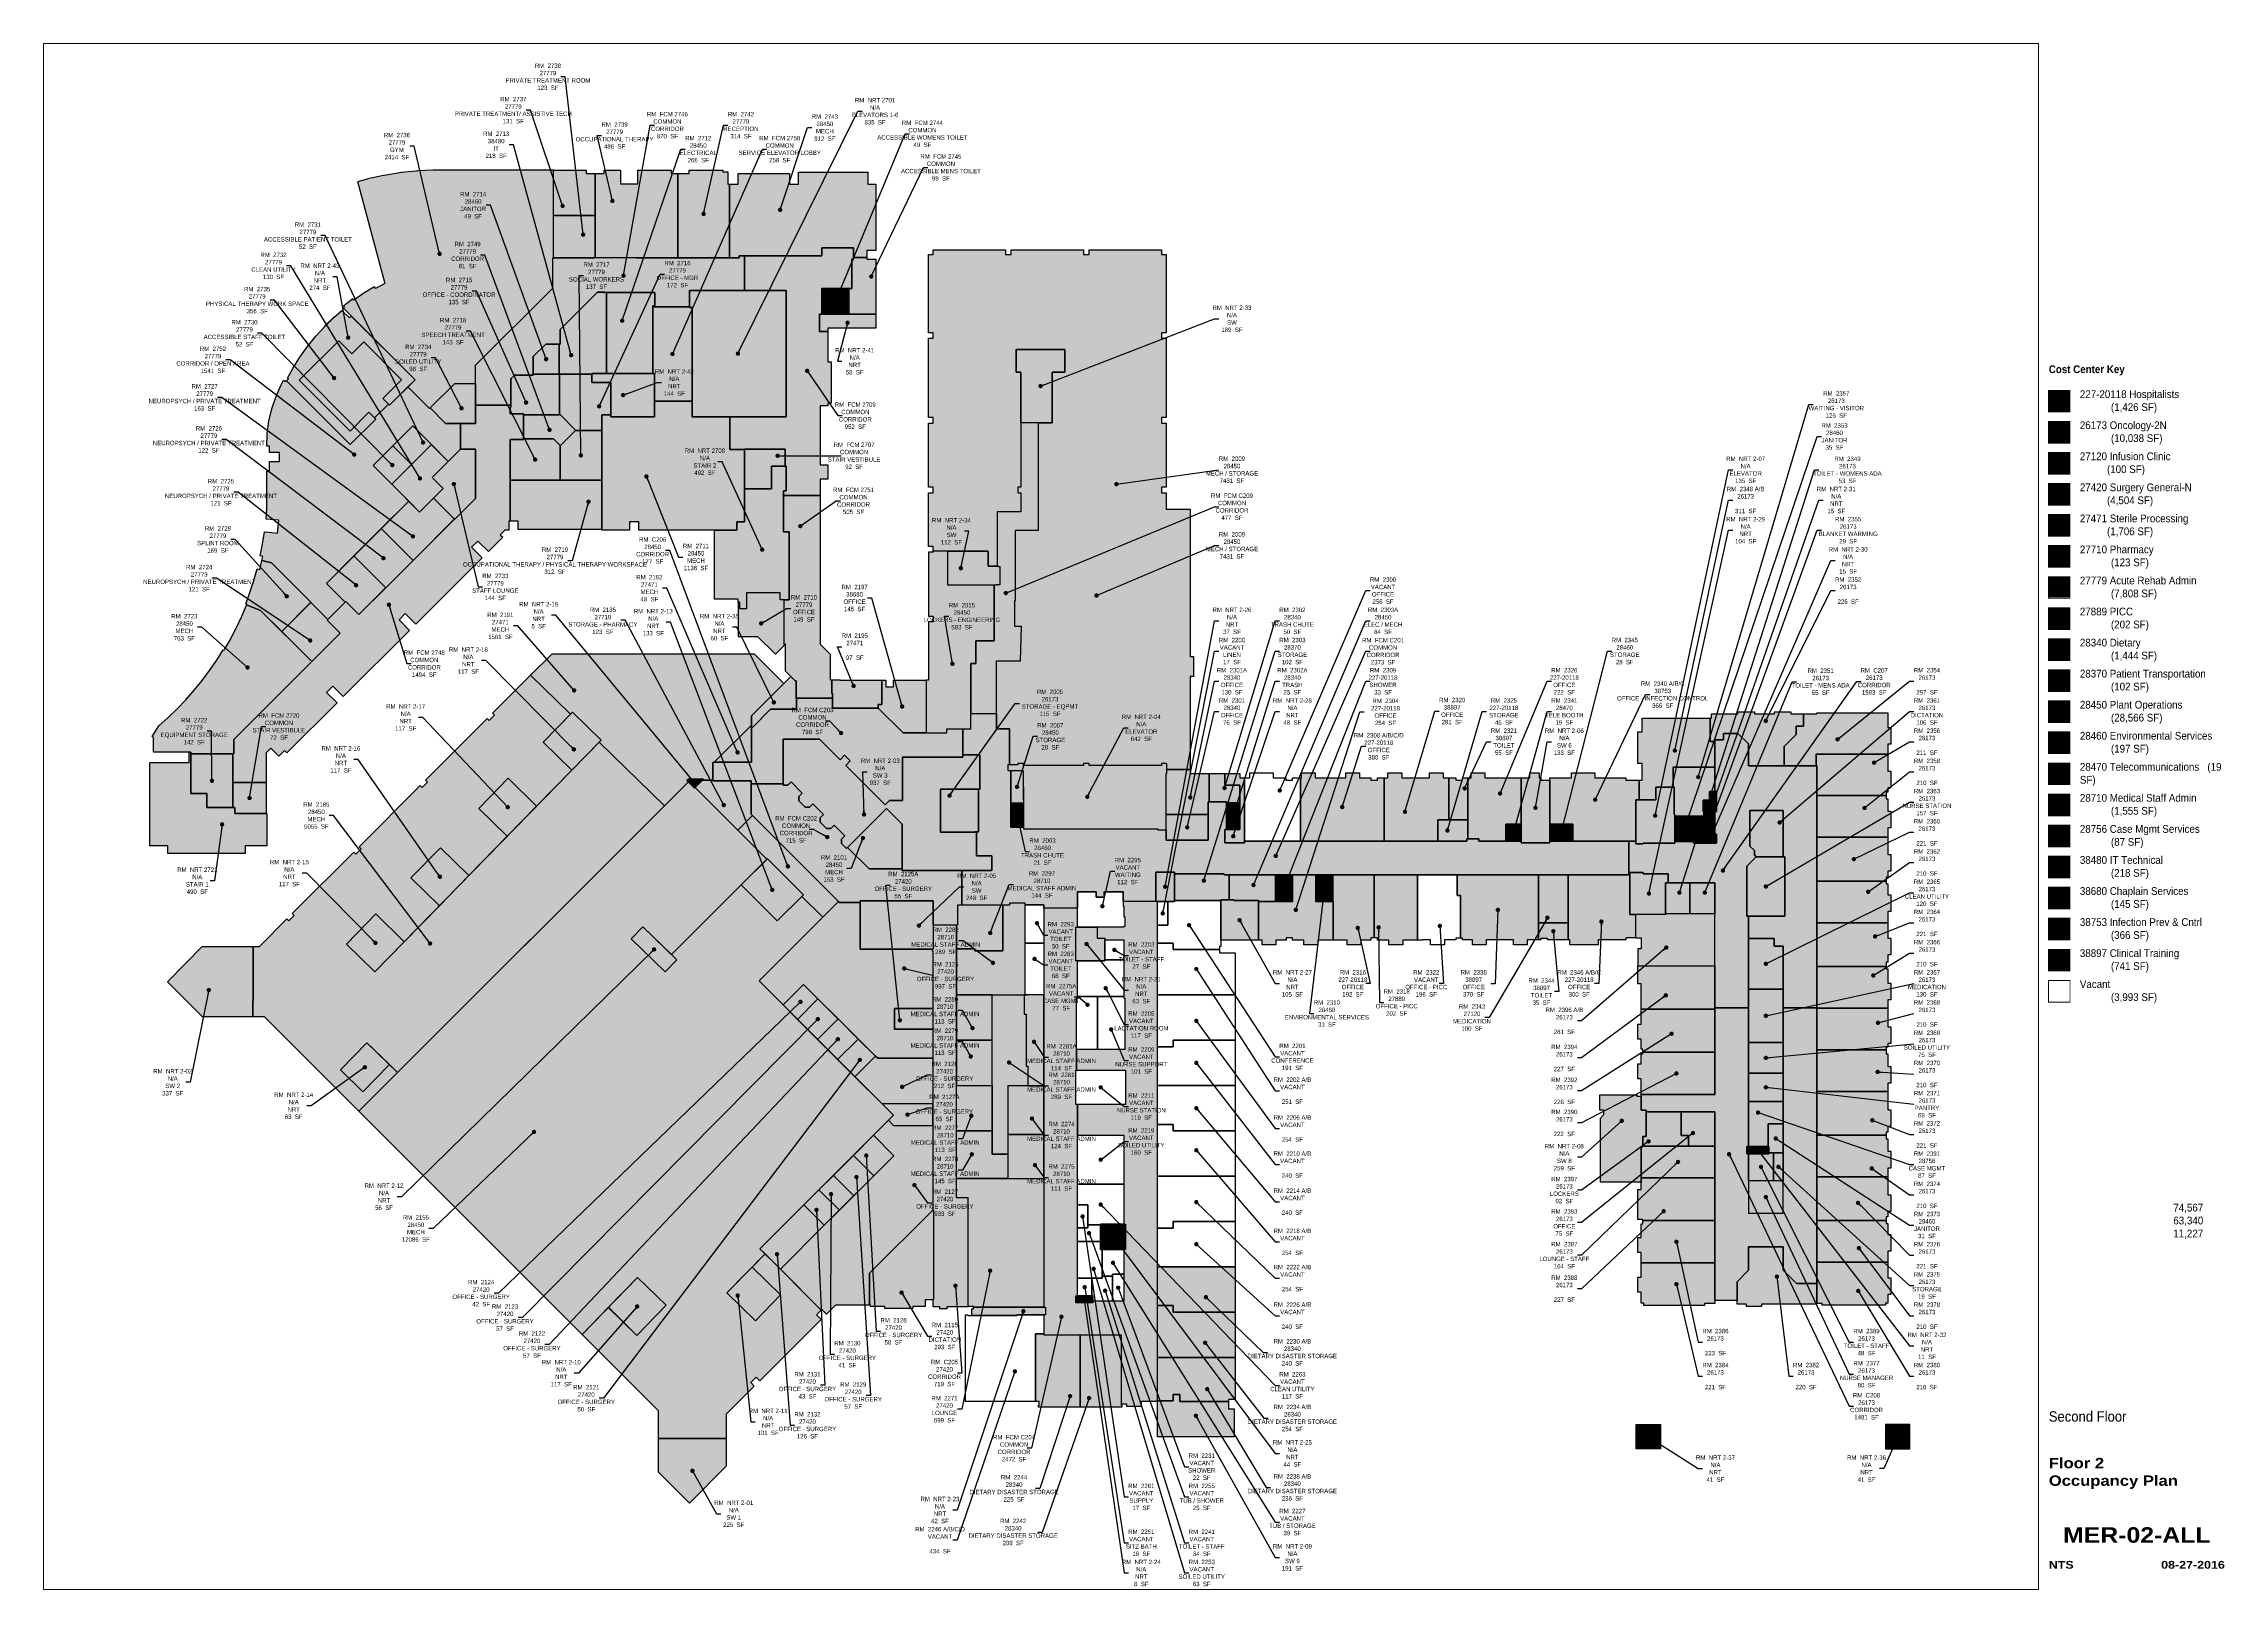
# Paper-space layout 'ALL' of a CAD drawing. Header units: inches. Extents: x 1.5 to 41, y 1 to 29.
# The model-space entities are those that its viewports show. They can reach past a viewport. Long polylines and large blocks are cut down to what shows.
import ezdxf
from ezdxf.enums import TextEntityAlignment as Align

# ---------------------------------------------------------------- set-up
doc = ezdxf.new("R2010")
doc.units = ezdxf.units.IN
doc.header["$LTSCALE"] = 48
doc.header["$MEASUREMENT"] = 0
doc.layers.get('Defpoints').update_dxf_attribs({"color": 31})
for name, color, linetype in [('0-LABEL', 3, 'Continuous'), ('1-NRT', 200, 'Continuous'), ('1-NRT-PTN', 253, 'Continuous'), ('2-BCM', 140, 'Continuous'), ('2-BCM-PTN', 250, 'Continuous'), ('3-FCM', 190, 'Continuous'), ('3-FCM-PTN', 9, 'Continuous'), ('4-OCC', 6, 'Continuous'), ('4-OCC-PTN', 95, 'Continuous'), ('4-VACANT', 60, 'Continuous'), ('T-5', 5, 'Continuous'), ('T-8', 8, 'Continuous')]:
    doc.layers.add(name, color=color, linetype=linetype)
doc.styles.add('Arial90', font='arial.ttf', dxfattribs={"width": 0.9})
doc.styles.add('ArialBlack', font='')
doc.styles.add('ArialBold90', font='arialbd.ttf', dxfattribs={"width": 0.9})
doc.styles.add('ArialN', font='ARIALN.TTF')
doc.styles.get('ArialBlack').set_extended_font_data('Arial Black')
doc.dimstyles.new('AB-220', dxfattribs={"dimscale": 220, "dimtxt": 0.070312, "dimasz": 0.0625, "dimexe": 0.0625, "dimexo": 0.125, "dimgap": 0.1875, "dimtad": 0, "dimdec": 4, "dimrnd": 0.0625, "dimzin": 0, "dimdsep": 46, "dimlunit": 4, "dimtxsty": 'ArialN', "dimblk": 'ARCHTICK', "dimcen": 0.0625, "dimclrd": 256, "dimclre": 256, "dimclrt": 256, "dimadec": 0, "dimazin": 0, "dimtfac": 1, "dimtdec": 4, "dimtofl": 0, "dimtmove": 2, "dimatfit": 3, "dimldrblk": 'DOT', "dimfxl": 1, "dimfrac": 2, "dimtolj": 1, "dimtzin": 0, "dimlwd": -1, "dimlwe": -1, "dimarcsym": 0})

# ---------------------------------------------------------------- blocks, each defined once
blk = doc.blocks.new('sheettext_30x42')
at = {"style": 'Arial90', "width": 0.9}
for tag, p in [('USEABLE', (2.797, 6.611)), ('GROSS', (2.797, 6.845)), ('COMMON', (2.797, 6.376))]:
    blk.add_attdef(tag, text='', height=0.141, dxfattribs=at).set_placement(p, align=Align.RIGHT)
blk.add_attdef('FLOOR', text='', height=0.188, dxfattribs=at).set_placement((0, 3.227), align=Align.TOP_LEFT)
at = {"layer": 'T-8', "style": 'ArialBlack'}
for tag, p, height in [('TITLE_1', (0, 2.195), 0.188), ('TITLE_2', (0, 1.876), 0.188), ('SCALE', (0, 0.375), 0.141)]:
    blk.add_attdef(tag, p, '', height=height, dxfattribs=at)
blk.add_attdef('DWG#', text='', height=0.281, dxfattribs=at).set_placement((1.594, 1.126), align=Align.TOP_CENTER)
blk.add_attdef('DATE', text='', height=0.141, dxfattribs=at).set_placement((3.188, 0.375), align=Align.RIGHT)
blk = doc.blocks.new('_ArchTick')
at = {"const_width": 0.15}
blk.add_lwpolyline([(-0.5, -0.5), (0.5, 0.5)], dxfattribs=at)
blk = doc.blocks.new('_Dot')
at = {"lineweight": -2}
blk.add_line((-0.5, 0), (-1, 0), dxfattribs=at)
at = {"const_width": 0.5}
blk.add_lwpolyline([(-0.25, 0, 1), (0.25, 0, 1)], format="xyb", close=True, dxfattribs=at)

msp = doc.modelspace()

# ---------------------------------------------------------------- hatches: boundary and pattern name
at = {"layer": '1-NRT-PTN'}
h = msp.add_hatch(color=256, dxfattribs=at)
h.dxf.hatch_style = 1
h.paths.add_polyline_path([(1997.6, 3867.3), (1690.6, 3867.3), (1690.6, 3813.7), (1698.6, 3813.7), (1698.6, 3524.1), (1698.6, 3466.8), (1997.6, 3466.8)])
h = msp.add_hatch(color=256, dxfattribs=at)
h.dxf.hatch_style = 1
h.paths.add_polyline_path([(1997.6, 3867.3), (1997.6, 3466.8), (1698.6, 3466.8), (1698.6, 3524.1), (1698.6, 3813.7), (1690.6, 3813.7), (1690.6, 3867.3)])
h = msp.add_hatch(color=256, dxfattribs=at)
h.dxf.hatch_style = 1
h.paths.add_polyline_path([(561.1, 3782.7), (586.1, 3804.5), (609.8, 3780.7), (615.8, 3786.7), (818.3, 3584.2), (737.5, 3503.4), (716, 3524.9), (775.4, 3584.3), (655.1, 3704.6), (617.3, 3666.7), (575.8, 3708.3), (450.5, 3583), (612.4, 3421.2), (671.8, 3480.6), (693.2, 3459.2), (612.3, 3378.3), (409.9, 3580.7), (415.9, 3586.8), (413, 3589.6), (430, 3620.4), (452.3, 3655.8), (476.7, 3689.9), (503, 3722.5), (531.2, 3753.4)])
h = msp.add_hatch(color=256, dxfattribs=at)
h.dxf.hatch_style = 1
h.paths.add_polyline_path([(2103.1, 3737.8), (2129.7, 3737.8), (2129.7, 3747.6), (2281.8, 3747.6), (2281.8, 3792.5), (2103.1, 3792.5)])
h = msp.add_hatch(color=256, dxfattribs=at)
h.dxf.hatch_style = 1
h.paths.add_polyline_path([(2281.8, 3792.5), (2281.8, 3747.6), (2129.7, 3747.6), (2129.7, 3737.8), (2103.1, 3737.8), (2103.1, 3792.5)])
for points in [[(2842.9, 3447.4), (2742.9, 3447.4), (2742.9, 3608.4), (2728.4, 3608.4), (2728.4, 3680.4), (2882.6, 3680.4), (2882.6, 3608.4), (2842.9, 3608.4)], [(2510.4, 3039.4), (2639.4, 3039.4), (2639.4, 2991.4), (2673.4, 2991.4), (2673.4, 2990.4), (2676.4, 2990.4), (2676.4, 2932.4), (2665.6, 2932.4), (2665.6, 2931.4), (2510.4, 2931.4)], [(1886.7, 2516.1), (1989.7, 2619.1), (2011.9, 2641.3), (2025.7, 2627.4), (2028.7, 2627.4), (2028.7, 2572.6), (2029.8, 2572.6), (2029.8, 2568.9), (2029.8, 2537.5), (1947.8, 2537.5), (1886.7, 2476.3)], [(1225.4, 2431.9), (1318.7, 2527.5), (1409.2, 2439.3), (1315.9, 2343.7)], [(2188.8, 2094.6), (2173.5, 2110), (2173.5, 2124.4), (2184.1, 2135), (2150.1, 2169), (2139.5, 2158.4), (2125.1, 2158.4), (2105.6, 2177.8), (2105.6, 2192.3), (2116.2, 2202.9), (2082.3, 2236.9), (2071.7, 2226.2), (2057.2, 2226.2), (2037.7, 2245.7), (2037.7, 2260.2), (2048.3, 2270.8), (2013, 2306.1), (2002.3, 2295.5), (1988, 2295.5), (1988, 2441.5), (2103.5, 2441.5), (2168.4, 2376.5), (2182.9, 2391), (2200.9, 2373), (2186.5, 2358.5), (2311.8, 2233.1), (2325.8, 2247.2), (2367.3, 2247.2), (2367.3, 2384.7), (2558.6, 2384.7), (2558.6, 2392.6), (2612.1, 2392.6), (2612.1, 2282.7), (2487.6, 2282.7), (2487.6, 2146.3), (2596.6, 2146.3), (2596.6, 2147), (2601.6, 2147), (2601.6, 2143.5), (2601.6, 2071.4), (2650.9, 2071.4), (2650.9, 2024.6), (2365.6, 2024.6), (2365.6, 2172.1), (2315.9, 2221.7)], [(2701.1, 2341.9), (2701.1, 2360.1), (2733.6, 2360.1), (2733.6, 2364.4), (2751.1, 2364.4), (2751.1, 2357.9), (2942.1, 2357.9), (2942.1, 2364.4), (2959.6, 2364.4), (2959.6, 2357.9), (3189.6, 2357.9), (3189.6, 2364.4), (3207.1, 2364.4), (3207.1, 2333.2), (3204.6, 2333.2), (3204.6, 2153.4), (3178.6, 2153.4), (3178.6, 2157.1), (2750.8, 2157.1), (2750.6, 2341.9), (2705.6, 2341.9)], [(1020.9, 2222.1), (1114.1, 2317.7), (1204.6, 2229.5), (1111.4, 2133.9)], [(1705.9, 2286.5), (1682.2, 2310.1), (1686.9, 2314.8), (1734.2, 2314.8)], [(3453.8, 2319.2), (3453.8, 2112.2), (3391.3, 2112.2), (3391.3, 2154.7), (3438.8, 2154.7), (3438.8, 2295.7), (3391.3, 2295.7), (3391.3, 2333.2), (3438.8, 2333.2), (3438.8, 2319.2)], [(4332.3, 2112.2), (4332.3, 2319.2), (4359.8, 2319.2), (4359.8, 2335.2), (4389.8, 2335.2), (4389.8, 2319.2), (4395.2, 2319.2), (4395.2, 2311.7), (4423.3, 2311.7), (4423.3, 2112.2)], [(4696.3, 2108.9), (4696.3, 2249.6), (4759.8, 2249.6), (4759.8, 2289.4), (4818.3, 2289.4), (4818.3, 2202.2), (4820.1, 2202.2), (4820.1, 2111.4), (4719.5, 2111.4), (4719.5, 2108.9)], [(4953.1, 2212.4), (4910.3, 2212.4), (4910.3, 2248.2), (4930.3, 2248.2), (4930.3, 2275.4), (4953.1, 2275.4)], [(805.3, 2001.1), (898.6, 2096.7), (989.1, 2008.4), (895.8, 1912.8)], [(4880.1, 2140.2), (4953.1, 2140.2), (4953.1, 2111.4), (4880.1, 2111.4)], [(1968.7, 1864.2), (1854.3, 1978.6), (1937.8, 2062), (2052.1, 1947.7)], [(3171.5, 2019.7), (3231.1, 2019.7), (3231.1, 1926.1), (3171.5, 1926.1)], [(4790.5, 1884.4), (4677.8, 1884.4), (4677.8, 2018.2), (4719.5, 2018.2), (4719.5, 2014.4), (4799, 2014.4), (4799, 1985.7), (4790.5, 1985.7)], [(690.9, 1702.7), (600.4, 1790.9), (693.6, 1886.5), (784.1, 1798.3)], [(2464.3, 1774.3), (2232.6, 1774.3), (2232.6, 1928.6), (2464.6, 1928.6), (2464.6, 1850.4), (2464.3, 1850.4)], [(3497.6, 1802.7), (3378, 1802.7), (3378, 1931.4), (3419.4, 1931.4), (3419.4, 1928.9), (3497.6, 1928.9)], [(1504.9, 1807.4), (1542.3, 1845.7), (1650.2, 1740.5), (1612.8, 1702.2)], [(2917.5, 1844.6), (2985.6, 1844.6), (2985.6, 1809.6), (3009.7, 1809.6), (3009.7, 1737.6), (2917.5, 1737.6)], [(302.6, 1559.1), (143.4, 1559.1), (31.9, 1670.6), (141.7, 1783.3), (304.4, 1783.3), (304.4, 1610.2), (302.6, 1610.2)], [(652.3, 1321.5), (581.2, 1390.8), (665.5, 1477.2), (736.6, 1407.9)], [(4584.3, 1034.2), (4584.3, 1237.7), (4595.2, 1248.7), (4595.2, 1262.7), (4582.2, 1262.7), (4582.2, 1312.1), (4700.3, 1312.1), (4700.3, 1307.2), (4713.8, 1307.2), (4713.8, 1262.7), (4729.1, 1262.7), (4729.1, 1179.7), (4718.8, 1179.7), (4718.8, 1146.4), (4713.8, 1146.4), (4713.8, 1034.2)], [(5049.1, 1147.4), (5119.6, 1147.4), (5119.6, 1124.4), (5049.1, 1124.4)], [(2996.3, 901.1), (3075.6, 901.1), (3075.6, 820.6), (2996.3, 820.6)], [(1809.1, 682), (1889.1, 764.3), (1979.6, 676), (1899.6, 593.7)], [(1522.7, 547.2), (1432.2, 635.5), (1525.4, 731.1), (1615.9, 642.8)], [(2821.5, 612.1), (2730.3, 612.1), (2730.3, 610.1), (2586.8, 610.1), (2586.8, 631.9), (2592.9, 631.9), (2592.9, 637.1), (2821.5, 637.1)], [(2917.5, 672.6), (2971.2, 672.6), (2971.2, 650.6), (2917.5, 650.6)], [(3420.9, 224.7), (3177.1, 224.7), (3177.1, 339.1), (3226.5, 339.1), (3226.5, 359.1), (3247.5, 359.1), (3247.5, 337.1), (3402.5, 337.1), (3402.5, 314.1), (3420.9, 314.1)], [(1806.8, 219.7), (1806.8, 131.9), (1689.9, 14.3), (1592, 112.2), (1592, 219.7)], [(4698.1, 263.7), (4775.1, 263.7), (4775.1, 186.7), (4698.1, 186.7)], [(5567.1, 263.7), (5490.1, 263.7), (5490.1, 186.7), (5567.1, 186.7)]]:
    msp.add_hatch(color=256, dxfattribs=at).paths.add_polyline_path(points)
h = msp.add_hatch(color=256, dxfattribs=at)
h.dxf.hatch_style = 1
h.paths.add_polyline_path([(1379.8, 3604.1), (1379.8, 3575), (1440.6, 3575), (1440.6, 3466.8), (1578.6, 3466.8), (1578.6, 3604.1)])
h = msp.add_hatch(color=256, dxfattribs=at)
h.dxf.hatch_style = 1
h.paths.add_polyline_path([(1578.6, 3604.1), (1578.6, 3466.8), (1440.6, 3466.8), (1440.6, 3575), (1379.8, 3575), (1379.8, 3604.1)])
h = msp.add_hatch(color=256, dxfattribs=at)
h.dxf.hatch_style = 1
h.paths.add_polyline_path([(2007.1, 3100.8), (2007.1, 2885.1), (1978.6, 2885.1), (1978.6, 2907.5), (1871.3, 2907.5), (1871.3, 2856.3), (1850.3, 2856.3), (1850.3, 2877.3), (1845, 2877.3), (1845, 2886.8), (1769.8, 2886.8), (1769.8, 3105.7), (1840.6, 3105.7), (1840.6, 3133.1), (1865.2, 3133.1), (1865.2, 3237.7), (1950.6, 3237.7), (1950.6, 3309.6), (1997.6, 3309.6), (1997.6, 3231.6), (1989.2, 3231.6), (1989.2, 3100.8)])
h = msp.add_hatch(color=256, dxfattribs=at)
h.dxf.hatch_style = 1
h.paths.add_polyline_path([(347.6, 2205.6), (347.6, 2103.1), (278.6, 2103.1), (278.6, 2078.2), (32.7, 2078.2), (32.7, 2103.1), (-24.4, 2103.1), (-24.4, 2368.1), (101.1, 2368.1), (101.1, 2400.3), (106.3, 2400.3), (106.3, 2269.6), (156.7, 2269.6), (156.7, 2224.7), (245.7, 2224.7), (245.7, 2205.6)])
at = {"layer": '2-BCM-PTN'}
h = msp.add_hatch(color=55, dxfattribs=at)
h.dxf.hatch_style = 1
h.paths.add_polyline_path([(490.2, 2688.3), (242.3, 2440.5), (242.3, 2395), (106.3, 2395), (106.3, 2400.3), (-12.4, 2400.3), (-12.4, 2448.5), (-17.4, 2449.9), (4.2, 2483.9), (34.2, 2510.7), (62.9, 2538.5), (90.4, 2567.4), (116.7, 2597.4), (141.8, 2628.5), (165.6, 2660.5), (188.1, 2693.5), (208.6, 2726.2), (211.7, 2724.4), (213, 2726.6), (231.5, 2759.2), (232.8, 2761.5), (250, 2794.7), (251.1, 2797), (267, 2831), (268, 2833.3), (282.5, 2867.9), (283, 2869.1), (327.4, 2851.1)])
at = {"layer": '3-FCM-PTN'}
h = msp.add_hatch(color=256, dxfattribs=at)
h.dxf.hatch_style = 1
h.paths.add_polyline_path([(1123, 3503.5), (1010.6, 3503.5), (1010.6, 3524.5), (1010.8, 3524.5), (1010.8, 3570.1), (1010.8, 3575), (1010.8, 3630), (1256.2, 3875.4), (1256.2, 3972), (1388.2, 3972), (1388.2, 3972.2), (1520.3, 3972.2), (1520.3, 3972), (1812.3, 3972), (1847.8, 3972), (1847.8, 3977.8), (1865.3, 3977.8), (1865.3, 3867.3), (1690.6, 3867.3), (1690.6, 3816.1), (1573.7, 3816.1), (1573.7, 3818.6), (1580.5, 3818.6), (1580.5, 3861.2), (1421.3, 3861.2), (1421.3, 3862.5), (1398.4, 3862.5), (1279.5, 3743.5), (1279.5, 3697.6), (1233.6, 3697.6), (1193.6, 3657.6), (1193.6, 3599.2), (1135.2, 3599.2), (1123, 3587)])
h = msp.add_hatch(color=256, dxfattribs=at)
h.dxf.hatch_style = 1
h.paths.add_polyline_path([(2129.7, 3501.1), (2105.3, 3501.1), (2105.3, 3313.5), (2129.7, 3313.5), (2129.7, 3268.5), (2105.3, 3268.5), (2105.3, 3216), (1989.2, 3216), (1989.2, 3231.6), (1997.6, 3231.6), (1997.6, 3309.6), (1994.5, 3309.6), (1994.5, 3364), (1865.2, 3364), (1865.2, 3362.2), (1818.6, 3362.2), (1818.6, 3466.8), (1997.6, 3466.8), (1997.6, 3867.3), (1865.3, 3867.3), (1865.3, 3977.8), (2111.1, 3977.8), (2111.1, 4003.3), (2211.7, 4003.3), (2211.7, 3967.1), (2206.1, 3967.1), (2206.1, 3874.1), (2110.5, 3874.1), (2110.5, 3792.5), (2103.1, 3792.5), (2103.1, 3737.8), (2129.7, 3737.8), (2129.7, 3641), (2140.5, 3641), (2140.5, 3509.6), (2129.7, 3509.6)])
h = msp.add_hatch(color=256, dxfattribs=at)
h.dxf.hatch_style = 1
h.paths.add_polyline_path([(2281.8, 3967.1), (2281.8, 3792.5), (2196.7, 3792.5), (2196.7, 3874.1), (2206.1, 3874.1), (2206.1, 3967.1), (2211.7, 3967.1), (2211.7, 3972.6), (2253.6, 3972.6), (2253.6, 3967.1)])
h = msp.add_hatch(color=256, dxfattribs=at)
h.dxf.hatch_style = 1
h.paths.add_polyline_path([(1690.6, 3816.1), (1690.6, 3813.7), (1698.6, 3813.7), (1698.6, 3515.6), (1578.6, 3515.6), (1578.6, 3604.1), (1573.7, 3604.1), (1573.7, 3816.1)])
h = msp.add_hatch(color=256, dxfattribs=at)
h.dxf.hatch_style = 1
h.paths.add_polyline_path([(2196.7, 3874.1), (2196.7, 3792.5), (2110.5, 3792.6), (2110.5, 3874.1)])
h = msp.add_hatch(color=256, dxfattribs=at)
h.dxf.hatch_style = 1
h.paths.add_polyline_path([(580.5, 2778.7), (539, 2820.2), (598.5, 2879.8), (640.1, 2838.2), (811.8, 3010), (945.7, 3143.8), (946.5, 3142.9), (1010.8, 3207.2), (1010.8, 3363.5), (962.7, 3363.5), (962.7, 3445.5), (1010.6, 3445.5), (1010.6, 3503.5), (1123, 3503.5), (1123, 3497), (1120.3, 3497), (1120.3, 3475.6), (1162.6, 3475.6), (1162.6, 3393.8), (1120.6, 3393.8), (1120.6, 3135.1), (1115.7, 3135.1), (1115.7, 3105.7), (1103.4, 3105.7), (1089.1, 3091.3), (1096.8, 3083.6), (1051.3, 3038.2), (1017.9, 3071.6), (998.1, 3051.8), (1031.5, 3018.4), (820.8, 2807.6), (787.3, 2841.1), (767.5, 2821.3), (801, 2787.8), (590.2, 2577.1), (556.8, 2610.5), (537, 2590.7), (570.7, 2557.5), (411.4, 2398.3), (403.7, 2406), (385.6, 2387.8), (359.9, 2413.6), (345.3, 2399), (345.3, 2304.6), (239.6, 2304.6), (239.6, 2395), (242.3, 2395), (242.3, 2440.5), (486.4, 2684.5)])
for points in [[(2723.9, 2882.4), (2725.9, 2882.4), (2725.9, 3105.9), (2798.9, 3105.9), (2798.9, 3447.4), (2742.9, 3447.4), (2742.9, 3242.4), (2733.6, 3242.4), (2733.6, 3224.9), (2742.9, 3224.9), (2742.9, 3164.9), (2667.4, 3164.9), (2667.4, 2991.4), (2673.4, 2991.4), (2673.4, 2990.4), (2676.4, 2990.4), (2676.4, 2932.4), (2665.6, 2932.4), (2665.6, 2931.4), (2658.1, 2931.4), (2658.1, 2882.4), (2658.1, 2754.9), (2599.8, 2754.9), (2599.8, 2682.9), (2583.8, 2682.9), (2583.8, 2523.1), (2665.1, 2523.1), (2665.1, 2691.4), (2742.2, 2691.4), (2744.9, 2799.6), (2723.9, 2799.6), (2723.9, 2882.4)], [(2029.8, 2537.5), (2029.8, 2572.6), (2144, 2572.6), (2144, 2540.9), (2289.9, 2540.9), (2369.5, 2461.9), (2507.6, 2461.9), (2507.6, 2474.4), (2558.6, 2474.4), (2558.6, 2384.7), (2367.3, 2384.7), (2367.3, 2247.2), (2325.8, 2247.2), (2311.8, 2233.1), (2186.5, 2358.5), (2200.9, 2373), (2182.9, 2391), (2168.4, 2376.5), (2103.5, 2441.5), (1988, 2441.5), (1988, 2300.3), (1886.2, 2300.3), (1886.2, 2309.5), (1764.6, 2309.5), (1764.6, 2367.9), (1765.3, 2368.5), (1886.7, 2368.5), (1886.7, 2476.3), (1892, 2481.6), (1947.8, 2537.5), (2013.6, 2537.5)], [(2665.1, 2474.4), (2706.3, 2474.4), (2706.3, 2360.1), (2701.1, 2360.1), (2701.1, 2341.9), (2710.8, 2341.9), (2710.8, 2162.5), (2750.8, 2162.5), (2750.8, 2157.1), (3178.6, 2157.1), (3178.6, 2153.4), (3204.6, 2153.4), (3204.6, 2120.9), (3338.5, 2120.9), (3338.5, 2242.7), (3396.5, 2242.7), (3396.5, 2154.7), (3391.3, 2154.7), (3391.3, 2112.2), (3453.8, 2112.2), (3453.8, 2117.4), (4160.1, 2117.4), (4160.1, 2124.9), (4197.8, 2124.9), (4197.8, 2117.4), (4332.3, 2117.4), (4332.3, 2112.2), (4423.3, 2112.2), (4423.3, 2117.4), (4675, 2117.4), (4675, 2010.9), (4132, 2010.9), (4000, 2010.9), (3419.4, 2010.9), (3389.1, 2010.9), (3389.1, 2014.4), (3231.1, 2014.4), (3231.1, 2019.7), (3171.5, 2019.7), (3171.5, 1926.6), (3068.3, 1926.6), (3068.3, 1956.4), (3007.8, 1956.4), (3007.8, 1939.6), (2982.3, 1939.6), (2982.3, 1956.9), (2922.8, 1956.9), (2922.8, 1904.6), (2818.9, 1904.6), (2816.3, 1904.6), (2816.3, 1915.3), (2756.8, 1915.3), (2756.8, 1920.6), (2706.8, 1920.6), (2706.8, 1914.6), (2555, 1914.6), (2555, 2024.6), (2650.9, 2024.6), (2650.9, 2071.4), (2601.6, 2071.4), (2601.6, 2147), (2608.6, 2147), (2608.6, 2282.7), (2612.1, 2282.7), (2612.1, 2392.6), (2558.6, 2392.6), (2558.6, 2474.4), (2583.8, 2474.4), (2583.8, 2523.1), (2665.1, 2523.1)], [(2555, 2024.6), (2555, 1914.6), (2541.8, 1914.6), (2541.8, 1850.4), (2464.6, 1850.4), (2464.6, 1928.6), (2232.6, 1928.6), (2232.6, 1923.4), (2166, 1923.4), (2161.2, 1928.1), (1886.2, 2203.1), (1886.2, 2300.3), (1988, 2300.3), (1988, 2295.5), (2002.3, 2295.5), (2013, 2306.1), (2048.3, 2270.8), (2037.7, 2260.2), (2037.7, 2245.7), (2057.2, 2226.2), (2071.7, 2226.2), (2082.3, 2236.9), (2116.2, 2202.9), (2105.6, 2192.3), (2105.6, 2177.8), (2125.1, 2158.4), (2139.5, 2158.4), (2150.1, 2169), (2184.1, 2135), (2173.5, 2124.4), (2173.5, 2110), (2188.8, 2094.6), (2192.3, 2098.2), (2260.6, 2029.9), (2365.6, 2029.9), (2365.6, 2024.6)], [(2816.3, 1904.6), (2816.3, 637.1), (2821.5, 637.1), (2821.5, 612.1), (2816.3, 612.1), (2816.3, 549.4), (3061.1, 549.4), (3061.1, 330.1), (3078.6, 330.1), (3078.6, 322.1), (3126.6, 322.1), (3126.6, 338.1), (3171.5, 338.1), (3171.5, 339.1), (3176.8, 339.1), (3176.8, 1926.1), (3171.5, 1926.1), (3171.5, 1926.4), (3171.5, 1926.6), (3068.3, 1926.6), (3068.3, 1911.6), (3070.3, 1911.6), (3070.3, 1877.1), (3072.9, 1877.1), (3072.9, 1846.6), (3070.3, 1846.6), (3070.3, 1844.6), (2985.6, 1844.6), (2985.6, 1809.6), (3009.7, 1809.6), (3009.7, 1804.4), (3070.3, 1804.4), (3070.3, 1618.4), (3072.9, 1618.4), (3072.9, 1455.7), (2920.2, 1455.7), (2920.2, 1389.7), (3075.6, 1389.7), (3075.6, 1281.2), (2922.8, 1281.2), (2922.8, 1183.5), (3070.3, 1183.5), (3070.3, 901.1), (3075.6, 901.1), (3075.6, 820.6), (3070.3, 820.6), (3070.3, 655.9), (2971.3, 655.9), (2971.3, 650.6), (2917.5, 650.6), (2917.5, 672.6), (2922.8, 672.6), (2922.8, 1281.2), (2917.5, 1281.2), (2917.5, 1389.7), (2920.2, 1389.7), (2920.2, 1618.4), (2922.8, 1618.4), (2922.8, 1737.6), (2917.5, 1737.6), (2917.5, 1844.6), (2922.8, 1844.6), (2922.8, 1904.6)]]:
    msp.add_hatch(color=256, dxfattribs=at).paths.add_polyline_path(points)
h = msp.add_hatch(color=256, dxfattribs=at)
h.dxf.hatch_style = 1
h.paths.add_polyline_path([(1994.5, 3364), (1994.5, 3309.6), (1950.6, 3309.6), (1950.6, 3237.7), (1865.2, 3237.7), (1865.2, 3364)])
h = msp.add_hatch(color=256, dxfattribs=at)
h.dxf.hatch_style = 1
h.paths.add_polyline_path([(2105.3, 3216), (2105.6, 2743.9), (2137.2, 2712.3), (2137.2, 2630.9), (2142.5, 2630.9), (2142.5, 2586.9), (2144, 2586.9), (2144, 2572.6), (2028.7, 2572.6), (2028.7, 2627.4), (2025.7, 2627.4), (1995.3, 2657.8), (1995.3, 2744.7), (1990.5, 2739.8), (1990.5, 2885.1), (2007.1, 2885.1), (2007.1, 3100.8), (1989.2, 3100.8), (1989.2, 3216)])
h = msp.add_hatch(color=256, dxfattribs=at)
h.dxf.hatch_style = 1
h.paths.add_polyline_path([(345.3, 2304.6), (345.3, 2205.6), (245.7, 2205.6), (245.7, 2224.7), (239.6, 2224.7), (239.6, 2304.6)])
at = {"layer": '4-OCC-PTN'}
h = msp.add_hatch(color=233, dxfattribs=at)
h.dxf.hatch_style = 1
h.paths.add_polyline_path([(1256.2, 3972), (1258.6, 3972), (1258.6, 4250.3), (1039.3, 4250.3), (985.3, 4250.3), (931.3, 4250.3), (878.6, 4250.3), (876, 4250), (825.5, 4247.6), (822.9, 4247.4), (772.6, 4242.2), (770.1, 4241.8), (720.1, 4233.7), (717.6, 4233.3), (668.2, 4222.4), (665.7, 4221.8), (635.3, 4213.3), (638.3, 4202.5), (722, 3889.9), (692.3, 3873.9), (689.1, 3879.2), (658.8, 3861), (623.9, 3837.1), (621, 3841.1), (591.2, 3818.2), (594.3, 3814.3), (592.3, 3812.7), (591, 3811.5), (818.3, 3584.2), (795.5, 3561.5), (864.4, 3492.6), (944.3, 3572.5), (1010.8, 3572.5), (1010.8, 3630), (1256.2, 3875.4), (1256.2, 3972)])
h = msp.add_hatch(color=233, dxfattribs=at)
h.dxf.hatch_style = 1
h.paths.add_polyline_path([(1390.8, 4239.1), (1390.8, 4105.6), (1258.6, 4105.6), (1258.6, 4250.3), (1362.1, 4250.3), (1362.1, 4239.1)])
h = msp.add_hatch(color=233, dxfattribs=at)
h.dxf.hatch_style = 1
h.paths.add_polyline_path([(1652.6, 4239.1), (1632, 4239.1), (1632, 4250.3), (1525.5, 4250.3), (1525.5, 4206.5), (1471.2, 4206.5), (1471.2, 4250.3), (1418.7, 4250.3), (1418.7, 4239.1), (1390.8, 4239.1), (1390.8, 3972.2), (1652.6, 3972)])
h = msp.add_hatch(color=233, dxfattribs=at)
h.dxf.hatch_style = 1
h.paths.add_polyline_path([(1817.6, 4206.1), (1812.3, 4206.1), (1812.3, 4244.4), (1796.6, 4244.4), (1796.6, 4244.4), (1796.6, 4250.3), (1688.6, 4250.3), (1688.6, 4239.1), (1652.6, 4239.1), (1652.6, 3972), (1817.6, 3972)])
h = msp.add_hatch(color=55, dxfattribs=at)
h.dxf.hatch_style = 1
h.paths.add_polyline_path([(2256.3, 4243.3), (2256.3, 4206.1), (2282.1, 4206.1), (2282.1, 4079.4), (2281.8, 4079.4), (2281.8, 3994.6), (2253.6, 3994.6), (2253.6, 3972.6), (2211.7, 3972.6), (2211.7, 4003.3), (2111.1, 4003.3), (2111.1, 3977.8), (1847.8, 3977.8), (1847.8, 3972), (1817.6, 3972), (1817.6, 4206.1), (1845.1, 4206.1), (1845.1, 4239.1), (2007.6, 4239.1), (2007.6, 4206.1), (2036.1, 4206.1), (2036.1, 4243.3)])
h = msp.add_hatch(color=233, dxfattribs=at)
h.dxf.hatch_style = 1
h.paths.add_polyline_path([(1390.8, 4105.6), (1258.6, 4105.6), (1258.6, 3972), (1388.2, 3972), (1388.2, 3972.2), (1390.6, 3972.2), (1390.8, 3972.2)])
for color, points in [(55, [(2742.2, 2691.4), (2744.9, 2799.6), (2723.9, 2799.6), (2723.9, 2882.4), (2725.9, 2882.4), (2725.9, 3105.9), (2798.9, 3105.9), (2798.9, 3447.4), (2842.9, 3447.4), (2842.9, 3608.4), (2882.6, 3608.4), (2882.6, 3680.4), (2728.4, 3680.4), (2728.4, 3608.4), (2742.9, 3608.4), (2742.9, 3242.4), (2733.6, 3242.4), (2733.6, 3224.9), (2742.9, 3224.9), (2742.9, 3164.9), (2667.4, 3164.9), (2667.4, 2991.4), (2639.4, 2991.4), (2639.4, 3039.4), (2464.6, 3039.4), (2464.6, 3053.9), (2449.6, 3053.9), (2449.6, 3224.9), (2464.6, 3224.9), (2464.6, 3242.4), (2449.6, 3242.4), (2449.6, 3446.4), (2464.6, 3446.4), (2464.6, 3463.9), (2449.6, 3463.9), (2449.6, 3715.9), (2464.6, 3715.9), (2464.6, 3733.4), (2449.6, 3733.4), (2449.6, 3982.4), (2464.6, 3982.4), (2464.6, 3997.4), (2694.6, 3997.4), (2694.6, 3982.4), (2712.1, 3982.4), (2712.1, 3997.4), (2942.1, 3997.4), (2942.1, 3982.4), (2959.6, 3982.4), (2959.6, 3997.4), (3189.6, 3997.4), (3189.6, 3982.4), (3204.6, 3982.4), (3204.6, 3733.4), (3189.6, 3733.4), (3189.6, 3715.9), (3204.6, 3715.9), (3204.6, 3463.9), (3189.6, 3463.9), (3189.6, 3446.4), (3204.6, 3446.4), (3204.6, 3242.4), (3189.6, 3242.4), (3189.6, 3224.9), (3204.6, 3224.9), (3204.6, 3172.7), (3280.6, 3172.7), (3280.6, 2704.4), (3291.1, 2704.4), (3291.1, 2641.4), (3280.6, 2641.4), (3280.6, 2345.5), (3207.1, 2345.5), (3207.1, 2364.4), (3189.6, 2364.4), (3189.6, 2357.9), (2959.6, 2357.9), (2959.6, 2364.4), (2942.1, 2364.4), (2942.1, 2357.9), (2751.1, 2357.9), (2751.1, 2364.4), (2733.6, 2364.4), (2733.6, 2360.1), (2706.3, 2360.1), (2706.3, 2471.8), (2706.3, 2474.4), (2665.1, 2474.4), (2665.1, 2523.1), (2665.1, 2691.4)]), (55, [(2449.6, 2733.4), (2449.6, 2629.6), (2441.6, 2629.6), (2441.6, 2461.9), (2507.6, 2461.9), (2507.6, 2474.4), (2583.8, 2474.4), (2583.8, 2523.1), (2583.8, 2682.9), (2599.8, 2682.9), (2599.8, 2754.9), (2658.1, 2754.9), (2658.1, 2882.4), (2658.1, 2931.4), (2510.4, 2931.4), (2510.4, 3039.4), (2464.6, 3039.4), (2464.6, 3036.4), (2449.6, 3036.4), (2449.6, 2832.4), (2464.6, 2832.4), (2464.6, 2814.9), (2449.6, 2814.9)]), (55, [(1989.7, 2619.1), (1895.2, 2713.6), (1277.6, 2713.6), (1266, 2713.6), (1254.2, 2713.6), (1185.4, 2644.9), (1312.4, 2521.1), (1318.7, 2527.5), (1409.2, 2439.3), (1402.9, 2432.8), (1610.8, 2230.1), (1686.5, 2305.9), (1682.2, 2310.1), (1686.9, 2314.8), (1734.2, 2314.8), (1731.6, 2312.1), (1764.6, 2312.1), (1764.6, 2367.9), (1769, 2368.5), (1886.7, 2486.3), (1886.7, 2516.1)]), (55, [(1185.4, 2644.9), (1312.4, 2521.1), (1225.4, 2431.9), (1315.9, 2343.7), (1204.6, 2229.5), (1114.1, 2317.7), (1020.9, 2222.1), (1111.3, 2133.9), (989, 2008.4), (898.6, 2096.7), (805.3, 2001.1), (895.8, 1912.8), (784.1, 1798.3), (693.6, 1886.5), (600.4, 1790.9), (690.9, 1702.7), (1402.9, 2432.8), (1610.8, 2230.1), (762.9, 1382.3), (665.5, 1477.2), (581.2, 1390.8), (652.3, 1321.5), (736.6, 1407.9), (762.9, 1382.3), (639.9, 1259.3), (340.1, 1559.1), (302.6, 1559.1), (302.6, 1610.2), (304.4, 1610.2), (304.4, 1783.3), (323.8, 1783.3), (411.3, 1870.7), (417.5, 1864.5), (434.5, 1881.5), (428.3, 1887.7), (623.4, 2082.9), (629.6, 2076.7), (646.6, 2093.6), (640.4, 2099.8), (835, 2294.4), (840.6, 2288.8), (857.5, 2305.8), (851.9, 2311.4), (1047.7, 2507.1), (1053.9, 2500.9), (1070.9, 2517.9), (1064.7, 2524.1)]), (54, [(2144, 2540.9), (2144, 2586.9), (2142.5, 2586.9), (2142.5, 2630.9), (2169, 2630.9), (2169, 2629.9), (2301, 2629.9), (2301, 2552), (2290, 2552), (2289.9, 2540.9)]), (132, [(2289.9, 2540.9), (2290, 2552), (2301, 2552), (2301, 2629.6), (2314.3, 2629.6), (2314.3, 2608.7), (2338.3, 2608.7), (2338.3, 2629.6), (2441.6, 2629.6), (2441.6, 2461.9), (2369.5, 2461.9)]), (185, [(4717.3, 2508.4), (4933.3, 2508.4), (4933.3, 2434.4), (4947.8, 2434.4), (4947.8, 2352.8), (4814.8, 2352.8), (4814.8, 2289.4), (4759.8, 2289.4), (4759.8, 2249.6), (4706.8, 2249.6), (4706.8, 2311.7), (4717.3, 2311.7), (4717.3, 2364.1), (4703.3, 2364.1), (4703.3, 2465.2), (4717.3, 2465.2)]), (185, [(5229.2, 2522.2), (5229.2, 2483.5), (5205.7, 2483.5), (5205.7, 2456.3), (5167.9, 2418.6), (5167.9, 2357.7), (5054.3, 2357.7), (5054.3, 2426.8), (5021, 2460.1), (4975.3, 2460.1), (4975.3, 2439.4), (4947.8, 2439.4), (4947.8, 2434.4), (4933.3, 2434.4), (4933.3, 2508.4), (4936.8, 2508.4), (4936.8, 2522.2), (5021.3, 2522.2), (5021.3, 2529.2), (5073.3, 2529.2), (5073.3, 2522.2), (5137.3, 2522.2), (5137.3, 2529.2), (5189.3, 2529.2), (5189.3, 2522.2)]), (185, [(5496.8, 2394.8), (5269.2, 2394.8), (5269.2, 2357.7), (5167.9, 2357.7), (5167.9, 2418.6), (5205.7, 2456.3), (5205.7, 2483.5), (5229.2, 2483.5), (5229.2, 2522.2), (5271.8, 2522.2), (5271.8, 2525.2), (5496.8, 2525.2), (5496.8, 2479), (5507.3, 2479), (5507.3, 2425.8), (5496.8, 2425.8)]), (54, [(1886.7, 2368.5), (1769, 2368.5), (1886.7, 2486.3)]), (185, [(4677.8, 2018.2), (4677.8, 2010.9), (4675, 2010.9), (4675, 2117.4), (4696.3, 2117.4), (4696.3, 2108.9), (4719.5, 2108.9), (4719.5, 2111.4), (4820.1, 2111.4), (4820.1, 2116.7), (4880.1, 2116.7), (4880.1, 2111.4), (4953.1, 2111.4), (4953.1, 2140.2), (4947.8, 2140.2), (4947.8, 2212.4), (4953.1, 2212.4), (4953.1, 2275.4), (4947.8, 2275.4), (4947.8, 2439.4), (4975.3, 2439.4), (4975.3, 2460.1), (5021, 2460.1), (5054.3, 2426.8), (5054.3, 2357.7), (5165.3, 2357.7), (5271.8, 2357.7), (5271.8, 1588.4), (5165.3, 1588.4), (5165.3, 1783.9), (5136.6, 1783.9), (5136.6, 1808.9), (5054.3, 1808.9), (5054.3, 1879.2), (5170.6, 1879.2), (5170.6, 2068.4), (5165.3, 2068.4), (5165.3, 2215.2), (5058.8, 2215.2), (5058.8, 2102.4), (5073.3, 2087.9), (5073.3, 2074.1), (5079.1, 2068.4), (5049.1, 2038.4), (5049.1, 1879.2), (5054.3, 1879.2), (5054.3, 1588.4), (4947.8, 1588.4), (4947.8, 1985.7), (4799, 1985.7), (4799, 2014.4), (4719.5, 2014.4), (4719.5, 2018.2)]), (185, [(5491.8, 2262.5), (5271.8, 2262.5), (5271.8, 2357.7), (5269.2, 2357.7), (5269.2, 2394.8), (5496.8, 2394.8), (5496.8, 2340.2), (5507.3, 2340.2), (5507.3, 2287.1), (5496.8, 2287.1), (5496.8, 2273.2), (5491.8, 2273.2)]), (55, [(639.9, 1259.3), (1686.5, 2305.9), (1705.9, 2286.5), (1707.8, 2288.3), (1935.9, 2060.2), (1633, 1757.3), (1542.3, 1845.7), (1504.9, 1807.4), (1612.8, 1702.2), (1650.2, 1740.5), (1633, 1757.3), (1854.3, 1978.6), (1968.7, 1864.2), (2046.8, 1942.4), (2113.3, 1875.9), (1911.2, 1673.8), (2338.3, 1246.7), (1914.1, 822.5), (1930.1, 806.5), (1809.1, 682), (1899.6, 593.7), (1979.6, 676), (1888.9, 764.1), (1930.1, 806.5), (2108.8, 627.8), (2093.6, 612.7), (2108.3, 598.1), (1913.1, 402.9), (1901.8, 414.2), (1884.8, 397.2), (1896.1, 385.9), (1806.8, 296.6), (1806.8, 219.7), (1592, 219.7), (1592, 307.2), (1349, 550.2), (1433.3, 636.6), (1522.7, 547.2), (1615.9, 642.8), (1525.4, 731.1), (1349, 550.2)]), (77, [(1731.6, 2312.1), (1764.6, 2312.1), (1764.6, 2309.5), (1886.2, 2309.5), (1886.2, 2203.1), (1890.1, 2199.3), (1843.4, 2152.6), (1707.8, 2288.3)]), (55, [(2710.8, 2341.9), (2750.6, 2341.9), (2750.8, 2238.9), (2710.8, 2238.9)]), (50, [(3338.5, 2202.5), (3204.6, 2202.5), (3204.6, 2333.2), (3207.1, 2333.2), (3207.1, 2345.5), (3280.6, 2345.5), (3280.5, 2333.2), (3341.2, 2333.2), (3341.2, 2242.7), (3338.5, 2242.7)]), (50, [(3438.8, 2240), (3396.5, 2240), (3396.5, 2242.7), (3341.2, 2242.7), (3341.2, 2333.2), (3391.3, 2333.2), (3391.3, 2295.7), (3438.8, 2295.7)]), (45, [(3896.7, 2319.2), (3896.7, 2117.4), (3631.4, 2117.4), (3631.4, 2319.2), (3634.1, 2319.2), (3634.1, 2335.2), (3678.1, 2335.2), (3678.1, 2319.2), (3775.1, 2319.2), (3775.1, 2335.2), (3819.1, 2335.2), (3819.1, 2319.2), (3855.2, 2319.2), (3855.2, 2311.7), (3876.2, 2311.7), (3876.2, 2319.2)]), (43, [(4102.4, 2319.2), (4102.4, 2185.6), (4067.4, 2185.6), (4067.4, 2117.4), (3896.7, 2117.4), (3896.7, 2319.2), (3909.1, 2319.2), (3909.1, 2335.2), (3953.1, 2335.2), (3953.1, 2319.2), (4041.1, 2319.2), (4041.1, 2335.2), (4085.1, 2335.2), (4085.1, 2319.2)]), (43, [(4162.7, 2319.2), (4162.7, 2185.6), (4102.4, 2185.6), (4102.4, 2319.2), (4125.2, 2319.2), (4125.2, 2311.7), (4146.2, 2311.7), (4146.2, 2319.2)]), (45, [(4162.7, 2124.9), (4162.7, 2319.2), (4173.1, 2319.2), (4173.1, 2335.2), (4217.1, 2335.2), (4217.1, 2319.2), (4332.3, 2319.2), (4332.3, 2172.1), (4283.2, 2172.1), (4283.2, 2117.4), (4197.8, 2117.4), (4197.8, 2124.9)]), (49, [(4496.4, 2117.4), (4496.4, 2172.1), (4423.3, 2172.1), (4423.3, 2319.2), (4492.2, 2319.2), (4492.2, 2335.2), (4566.2, 2335.2), (4566.2, 2319.2), (4665.2, 2319.2), (4665.2, 2311.7), (4706.8, 2311.7), (4706.8, 2249.6), (4696.3, 2249.6), (4696.3, 2117.4)]), (185, [(4818.3, 2289.4), (4814.8, 2289.4), (4814.8, 2352.8), (4947.8, 2352.8), (4947.8, 2275.4), (4930.3, 2275.4), (4930.3, 2248.2), (4910.3, 2248.2), (4910.3, 2212.4), (4912.9, 2212.4), (4912.9, 2197.3), (4820.1, 2197.3), (4820.1, 2202.2), (4818.3, 2202.2)]), (55, [(2365.6, 2029.9), (2260.6, 2029.9), (2192.3, 2098.2), (2315.9, 2221.7), (2365.6, 2172.1)]), (185, [(2487.6, 2282.7), (2608.6, 2282.7), (2608.6, 2147), (2596.6, 2147), (2596.6, 2146.3), (2487.6, 2146.3)]), (201, [(2710.8, 2238.9), (2750.8, 2238.9), (2750.8, 2162.5), (2710.8, 2162.5)]), (50, [(3396.5, 2240), (3438.8, 2240), (3438.8, 2154.7), (3396.5, 2154.7)]), (185, [(5496.8, 2130.3), (5271.8, 2130.3), (5271.8, 2262.5), (5491.8, 2262.5), (5491.8, 2252.2), (5496.8, 2252.2), (5496.8, 2213.2), (5507.3, 2213.2), (5507.3, 2160.1), (5496.8, 2160.1)]), (55, [(1843.4, 2152.6), (1890.1, 2199.3), (2162.3, 1927.1), (2162.3, 1924.9), (2113.3, 1875.9), (2046.8, 1942.4), (2052.1, 1947.7), (1937.8, 2062), (1935.9, 2060.2)]), (50, [(3204.6, 2202.5), (3338.5, 2202.5), (3338.5, 2120.9), (3204.6, 2120.9)]), (45, [(4067.4, 2117.4), (4067.4, 2185.6), (4162.7, 2185.6), (4162.7, 2124.9), (4160.1, 2124.9), (4160.1, 2117.4)]), (62, [(4283.2, 2172.1), (4332.3, 2172.1), (4332.3, 2117.4), (4283.2, 2117.4)]), (201, [(4423.3, 2172.1), (4496.4, 2172.1), (4496.4, 2117.4), (4423.3, 2117.4)]), (201, [(4820.1, 2197.3), (4882.7, 2197.3), (4882.7, 2140.2), (4880.1, 2140.2), (4880.1, 2116.7), (4820.1, 2116.7)]), (185, [(4882.7, 2140.2), (4882.7, 2197.3), (4912.9, 2197.3), (4912.9, 2212.4), (4947.8, 2212.4), (4947.8, 2140.2)]), (185, [(5165.3, 2068.4), (5079.1, 2068.4), (5073.3, 2074.1), (5073.3, 2087.9), (5058.8, 2102.4), (5058.8, 2215.2), (5165.3, 2215.2)]), (185, [(5491.8, 1991), (5271.8, 1991), (5271.8, 2130.3), (5496.8, 2130.3), (5496.8, 2075.2), (5507.3, 2075.2), (5507.3, 2022.1), (5496.8, 2022.1), (5496.8, 2003.2), (5491.8, 2003.2)]), (58, [(3378, 1928.8), (3231.1, 1928.8), (3231.1, 2014.4), (3389.1, 2014.4), (3389.1, 2010.9), (3404.2, 2010.9), (3404.2, 1931.4), (3378, 1931.4)]), (55, [(3497.6, 1928.9), (3419.4, 1928.9), (3419.4, 1931.4), (3404.2, 1931.4), (3404.2, 2010.9), (3550.9, 2010.9), (3550.9, 1926.3), (3497.6, 1926.3)]), (45, [(3497.6, 1802.7), (3497.6, 1926.3), (3607.2, 1926.3), (3607.2, 2010.9), (3678.9, 2010.9), (3678.9, 1926.3), (3735.2, 1926.3), (3735.2, 1802.7), (3686, 1802.7), (3686, 1788.2), (3642, 1788.2), (3642, 1802.7), (3606.3, 1802.7), (3606.3, 1810.2), (3585.3, 1810.2), (3585.3, 1802.7), (3553.5, 1802.7), (3553.5, 1788.2), (3509.5, 1788.2), (3509.5, 1802.7)]), (45, [(3550.9, 1926.3), (3607.2, 1926.3), (3607.2, 2010.9), (3550.9, 2010.9)]), (201, [(3678.9, 1926.3), (3735.2, 1926.3), (3735.2, 2010.9), (3678.9, 2010.9)]), (45, [(3735.2, 1802.7), (3735.2, 2010.9), (3865.4, 2010.9), (3865.4, 1810.2), (3855.3, 1810.2), (3855.3, 1802.7), (3823.3, 1802.7), (3823.3, 1788.2), (3779.3, 1788.2), (3779.3, 1802.7)]), (237, [(3865.4, 1810.2), (3865.4, 2010.9), (4002.7, 2010.9), (4002.7, 1802.7), (3956, 1802.7), (3956, 1788.2), (3912, 1788.2), (3912, 1802.7), (3876.3, 1802.7), (3876.3, 1810.2)]), (43, [(4139.2, 1809.7), (4139.2, 1945), (4129.4, 1945), (4129.4, 2010.9), (4387.4, 2010.9), (4387.4, 1804.7), (4352, 1804.7), (4352, 1788.2), (4308, 1788.2), (4308, 1804.7), (4221.3, 1804.7), (4221.3, 1788.2), (4177.3, 1788.2), (4177.3, 1804.7), (4146.3, 1804.7), (4146.3, 1809.7)]), (193, [(4387.4, 2010.9), (4481.7, 2010.9), (4481.7, 1858.3), (4387.4, 1858.3)]), (45, [(4481.7, 1836.4), (4481.7, 1847.7), (4481.7, 1858.3), (4481.7, 2010.9), (4677.8, 2010.9), (4677.8, 1884.4), (4695.8, 1884.4), (4695.8, 1810.3), (4665.3, 1810.3), (4665.3, 1804.7), (4577.1, 1804.7), (4577.1, 1788.2), (4487, 1788.2), (4487, 1804.7), (4481.7, 1804.7), (4481.7, 1821), (4481.7, 1826.7), (4481.7, 1831.5)]), (185, [(5170.6, 1879.2), (5049.1, 1879.2), (5049.1, 2038.4), (5079.1, 2068.4), (5170.6, 2068.4)]), (185, [(4808.5, 1985.7), (4868.2, 1985.7), (4868.2, 1887), (4790.5, 1887), (4790.5, 1985.7), (4799, 1985.7)]), (185, [(4868.2, 1887), (4868.2, 1985.7), (4947.8, 1985.7), (4947.8, 1887)]), (185, [(5496.8, 1858.8), (5271.8, 1858.8), (5271.8, 1991), (5491.8, 1991), (5491.8, 1982.2), (5496.8, 1982.2), (5496.8, 1947.3), (5507.3, 1947.3), (5507.3, 1894.1), (5496.8, 1894.1)]), (121, [(2162.3, 1927.1), (2166, 1923.4), (2232.6, 1923.4), (2232.6, 1774.3), (2461.5, 1774.3), (2461.5, 1769), (2463.3, 1769), (2463.3, 1585.8), (2341.3, 1585.8), (2341.3, 1520.8), (2463.3, 1520.8), (2463.3, 1427.8), (2288.2, 1427.8), (2280.6, 1434.2), (2052.2, 1662.6), (1987.3, 1597.7), (1911.2, 1673.8), (2162.3, 1924.9)]), (234, [(2538.8, 1775.6), (2538.8, 1629.3), (2762.8, 1629.3), (2756.9, 1629.3), (2756.8, 1920.6), (2706.8, 1920.6), (2706.8, 1914.6), (2685.7, 1914.6), (2685.7, 1769.6), (2596.7, 1769.6), (2596.7, 1775.6)]), (234, [(2538.8, 1850.4), (2538.8, 1775.6), (2596.7, 1775.6), (2596.7, 1769.6), (2685.7, 1769.6), (2685.7, 1914.6), (2541.8, 1914.6), (2541.8, 1850.4)]), (185, [(4947.8, 1887), (4790.5, 1887), (4790.5, 1884.4), (4695.8, 1884.4), (4695.8, 1810.3), (4713.8, 1810.3), (4713.8, 1775.2), (4703.3, 1775.2), (4703.3, 1721.5), (4947.8, 1721.5)]), (121, [(2465.3, 659.9), (2463.4, 659.9), (2463.4, 638.9), (2484.9, 638.9), (2484.9, 632.9), (2508.4, 632.9), (2508.4, 638.9), (2575.5, 638.9), (2575.5, 984.8), (2538.8, 984.8), (2538.8, 1850.4), (2464.3, 1850.4), (2464.3, 1774.3), (2461.5, 1774.3), (2461.5, 1769), (2463.3, 1769), (2463.3, 944.6), (2465.3, 944.6)]), (43, [(4387.4, 1858.3), (4481.7, 1858.3), (4481.7, 1804.7), (4416.3, 1804.7), (4416.3, 1808.4), (4395.3, 1808.4), (4395.3, 1804.7), (4387.4, 1804.7)]), (185, [(5054.3, 1647.3), (5054.3, 1808.9), (5136.6, 1808.9), (5136.6, 1783.9), (5165.3, 1783.9), (5165.3, 1647.3)]), (185, [(5491.8, 1719.5), (5271.8, 1719.5), (5271.8, 1858.8), (5496.8, 1858.8), (5496.8, 1809.3), (5507.3, 1809.3), (5507.3, 1756.1), (5496.8, 1756.1), (5496.8, 1733.2), (5491.8, 1733.2)]), (185, [(4703.3, 1721.5), (4947.8, 1721.5), (4947.8, 1584.3), (4713.8, 1584.3), (4713.8, 1664.2), (4703.3, 1664.2)]), (185, [(5496.8, 1587.3), (5271.8, 1587.3), (5271.8, 1719.5), (5491.8, 1719.5), (5491.8, 1712.2), (5496.8, 1712.2), (5496.8, 1666.2), (5507.3, 1666.2), (5507.3, 1613.1), (5496.8, 1613.1)]), (121, [(1987.3, 1597.7), (2052.2, 1662.6), (2098.3, 1616.5), (2033.5, 1551.6)]), (121, [(2033.5, 1551.6), (2098.3, 1616.5), (2162.1, 1552.7), (2097.2, 1487.9)]), (234, [(2538.8, 1485.1), (2652.2, 1485.1), (2652.2, 1629.3), (2538.8, 1629.3)]), (234, [(2759.4, 1567.6), (2759.4, 1402.6), (2765.4, 1402.6), (2765.4, 1340.1), (2701.2, 1340.1), (2701.2, 1123.1), (2652.2, 1123.1), (2652.2, 1629.3), (2753.4, 1629.3), (2753.3, 1567.6)]), (234, [(2765.4, 1340.1), (2816.3, 1340.1), (2816.3, 1629.4), (2753.4, 1629.3), (2753.3, 1567.6), (2759.4, 1567.6), (2759.4, 1402.6), (2765.4, 1402.6), (2765.4, 1340.1)]), (185, [(5054.3, 1647.3), (5165.3, 1647.3), (5165.3, 1478), (5054.3, 1478)]), (121, [(2162.1, 1552.7), (2097.2, 1487.9), (2160.8, 1424.2), (2225.7, 1489.1), (2162.1, 1552.7), (2097.2, 1487.9)]), (121, [(2458.8, 1585.8), (2463.3, 1585.8), (2463.3, 1520.8), (2341.3, 1520.8), (2341.3, 1585.8)]), (185, [(4713.8, 1584.3), (4947.8, 1584.3), (4947.8, 1449.7), (4947.8, 1447), (4718.8, 1447), (4718.8, 1456.7), (4713.8, 1456.7), (4713.8, 1488.1), (4703.3, 1488.1), (4703.3, 1536.2), (4713.8, 1536.2)]), (185, [(5165.3, 1588.4), (5271.8, 1588.4), (5271.8, 712.4), (5207.2, 712.3), (5165.3, 754.2), (5165.3, 828.7), (5054.3, 828.7), (5054.3, 754), (5018.3, 717.9), (5018.3, 657.7), (4947.8, 657.7), (4947.8, 1257.4), (4729.1, 1257.4), (4729.1, 1262.7), (4713.8, 1262.7), (4713.8, 1312.4), (4947.8, 1312.4), (4947.8, 1588.4), (5054.3, 1588.4), (5054.3, 1147.4), (5049.1, 1147.4), (5049.1, 1124.4), (5054.3, 1124.4), (5054.3, 935.2), (5165.3, 935.2)]), (185, [(5491.8, 1455), (5271.8, 1455), (5271.8, 1587.3), (5496.8, 1587.3), (5496.8, 1528.2), (5507.3, 1528.2), (5507.3, 1475.1), (5496.8, 1475.1), (5496.8, 1463.2), (5491.8, 1463.2)]), (121, [(2160.8, 1424.2), (2215.8, 1369.2), (2280.7, 1434.1), (2225.7, 1489.1), (2160.8, 1424.2)]), (234, [(2652.2, 1341.1), (2652.2, 1485.1), (2538.8, 1485.1), (2538.8, 1341.1)]), (185, [(5054.3, 1478), (5165.3, 1478), (5165.3, 1380.3), (5054.3, 1380.3)]), (185, [(5496.8, 1322.8), (5271.8, 1322.8), (5271.8, 1455), (5491.8, 1455), (5491.8, 1442.2), (5496.8, 1442.2), (5496.8, 1402.2), (5507.3, 1402.2), (5507.3, 1349.1), (5496.8, 1349.1)]), (121, [(2288.2, 1427.8), (2463.3, 1427.8), (2463.3, 1282.7), (2306, 1282.7), (2302.3, 1282.7), (2215.8, 1369.2), (2280.7, 1434.1)]), (185, [(4718.8, 1447), (4947.8, 1447), (4947.8, 1312.4), (4713.8, 1312.4), (4713.8, 1362.1), (4703.3, 1362.1), (4703.3, 1410.2), (4713.8, 1410.2), (4713.8, 1441.7), (4718.8, 1441.7)]), (234, [(2652.2, 1197.1), (2538.8, 1197.1), (2538.8, 1341.1), (2652.2, 1341.1), (2652.2, 1197.1)]), (234, [(2701.2, 1185.5), (2816.3, 1185.5), (2816.3, 1340.1), (2701.2, 1340.1), (2701.2, 1185.5)]), (185, [(5054.3, 1380.3), (5165.3, 1380.3), (5165.3, 1291), (5054.3, 1291)]), (185, [(5491.8, 1183.5), (5271.8, 1183.5), (5271.8, 1322.8), (5496.8, 1322.8), (5496.8, 1264.2), (5507.3, 1264.2), (5507.3, 1211.1), (5496.8, 1211.1), (5496.8, 1193.2), (5491.8, 1193.2)]), (121, [(2302.3, 1282.7), (2338.3, 1246.7), (2322.5, 1230.9), (2338.7, 1214.6), (2346.1, 1214.6), (2463.3, 1214.6), (2463.3, 1282.7)]), (185, [(4718.8, 1149), (4718.8, 1179.7), (4729.1, 1179.7), (4729.1, 1257.4), (4840.8, 1257.4), (4840.8, 1182.3), (4864.1, 1182.3), (4864.1, 1149)]), (185, [(4864.1, 1149), (4864.1, 1182.3), (4840.8, 1182.3), (4840.8, 1257.4), (4947.8, 1257.4), (4947.8, 1149)]), (22, [(5054.3, 1147.4), (5054.3, 1291), (5165.3, 1291), (5165.3, 1219.3), (5116.9, 1219.3), (5116.9, 1147.4)]), (121, [(2463.3, 944.6), (2461.7, 944.6), (2262.5, 745.5), (2262.5, 643.4), (2153.6, 643.4), (2125.2, 615), (2110.6, 629.6), (2108.8, 627.8), (1978.9, 757.6), (2118.3, 897), (2339.6, 1118.2), (2274.7, 1183.1), (2322.5, 1230.9), (2338.7, 1214.6), (2463.3, 1214.6)]), (121, [(2274.7, 1183.1), (2339.6, 1118.2), (2275.7, 1054.3), (2210.8, 1119.2)]), (234, [(2538.8, 1046), (2538.8, 1197.1), (2652.2, 1197.1), (2652.2, 1123.1), (2701.2, 1123.1), (2701.2, 1046), (2538.8, 1046)]), (234, [(2701.2, 1046), (2816.3, 1046), (2816.3, 1185.5), (2701.2, 1185.5), (2701.2, 1046)]), (201, [(5116.9, 1147.4), (5116.9, 1219.3), (5165.3, 1219.3), (5165.3, 1127), (5119.6, 1127), (5119.6, 1147.4)]), (185, [(5496.8, 1051.3), (5271.8, 1051.3), (5271.8, 1183.5), (5491.8, 1183.5), (5491.8, 1172.2), (5496.8, 1172.2), (5496.8, 1132.2), (5507.3, 1132.2), (5507.3, 1079.1), (5496.8, 1079.1)]), (121, [(2210.8, 1119.2), (2275.7, 1054.3), (2212, 990.7), (2147.2, 1055.5)]), (185, [(4718.8, 1149), (4947.8, 1149), (4947.8, 1047.8), (4713.8, 1047.8), (4713.8, 1146.4), (4718.8, 1146.4)]), (185, [(5054.3, 1124.4), (5119.6, 1124.4), (5119.6, 1127), (5134.3, 1127), (5134.3, 1038.7), (5054.3, 1038.7)]), (185, [(5134.3, 1127), (5165.3, 1127), (5165.3, 1038.7), (5134.3, 1038.7)]), (121, [(2147.2, 1055.5), (2212, 990.7), (2166.2, 944.8), (2101.3, 1009.7), (2147.2, 1055.5)]), (121, [(2816.3, 737.8), (2816.3, 637.1), (2592.9, 637.1), (2592.9, 638.9), (2575.5, 638.9), (2575.5, 984.8), (2538.8, 984.8), (2538.8, 1046), (2816.3, 1046)]), (185, [(4713.8, 1047.8), (4947.8, 1047.8), (4947.8, 912.5), (4718.8, 912.5), (4718.8, 915.2), (4703.3, 915.2), (4703.3, 1011.1), (4713.8, 1011.1)]), (185, [(5491.8, 912), (5271.8, 912), (5271.8, 1051.3), (5496.8, 1051.3), (5496.8, 994.2), (5507.3, 994.2), (5507.3, 941.1), (5496.8, 941.1), (5496.8, 923.7), (5491.8, 923.7)]), (121, [(2101.3, 1009.7), (2166.2, 944.8), (2118.3, 897), (2053.5, 961.9)]), (185, [(5054.3, 935.2), (5165.3, 935.2), (5165.3, 1038.7), (5054.3, 1038.7)]), (121, [(2053.5, 961.9), (2118.3, 897), (1978.9, 757.6), (1914.1, 822.5)]), (121, [(2465.3, 659.9), (2439.1, 659.9), (2439.1, 638.9), (2399.6, 638.9), (2399.6, 632.9), (2310.4, 632.9), (2310.4, 638.9), (2265.1, 638.9), (2265.1, 643.4), (2262.5, 643.4), (2262.5, 745.5), (2461.7, 944.6), (2465.3, 944.6)]), (185, [(4718.8, 912.5), (4947.8, 912.5), (4947.8, 777.3), (4713.8, 777.3), (4713.8, 810.2), (4703.3, 810.2), (4703.3, 858.2), (4713.8, 858.2), (4713.8, 902.2), (4718.8, 902.2)]), (185, [(5496.8, 779.8), (5271.8, 779.8), (5271.8, 912), (5491.8, 912), (5491.8, 902.7), (5496.8, 902.7), (5496.8, 868.2), (5507.3, 868.2), (5507.3, 815.1), (5496.8, 815.1)]), (50, [(3424, 621.1), (3226.7, 621.1), (3226.7, 641.8), (3176.8, 641.8), (3176.8, 765.1), (3424, 765.1)]), (185, [(4713.8, 777.3), (4947.8, 777.3), (4947.8, 648.7), (4914.8, 648.7), (4914.8, 642.7), (4721.8, 642.7), (4721.8, 649.7), (4713.8, 649.7), (4713.8, 684.1), (4703.3, 684.1), (4703.3, 732.2), (4713.8, 732.2)]), (185, [(5018.3, 646.2), (5018.3, 717.9), (5054.3, 754), (5054.3, 828.7), (5165.3, 828.7), (5165.3, 754.2), (5207.2, 712.3), (5271.8, 712.4), (5271.8, 648.7), (5266.6, 648.7), (5266.6, 646.2), (5095.9, 646.2), (5095.9, 639.2), (5047.9, 639.2), (5047.9, 646.2)]), (185, [(5271.8, 648.7), (5271.8, 779.8), (5496.8, 779.8), (5496.8, 730.2), (5507.3, 730.2), (5507.3, 677.1), (5496.8, 677.1), (5496.8, 649.7), (5490.3, 649.7), (5490.3, 643.2), (5288.8, 643.2), (5288.8, 648.7)]), (50, [(3424, 477.1), (3176.8, 477.1), (3176.8, 641.8), (3226.7, 641.8), (3226.7, 621.1), (3424, 621.1)]), (50, [(2931.1, 549.4), (2931.1, 319.4), (2798.6, 319.4), (2798.6, 325.9), (2801.1, 325.9), (2801.1, 336.9), (2789.8, 336.9), (2789.8, 552), (2816.3, 552), (2816.3, 549.4)]), (50, [(2931.1, 319.4), (2931.1, 549.4), (3061.1, 549.4), (3061.1, 325.9), (3063.6, 325.9), (3063.6, 319.4)]), (50, [(3424, 343.1), (3402.5, 343.1), (3402.5, 337.1), (3247.5, 337.1), (3247.5, 359.1), (3226.5, 359.1), (3226.5, 339.1), (3176.8, 339.1), (3176.8, 477.1), (3424, 477.1)])]:
    msp.add_hatch(color=color, dxfattribs=at).paths.add_polyline_path(points)
h = msp.add_hatch(color=91, dxfattribs=at)
h.dxf.hatch_style = 1
h.paths.add_polyline_path([(1426, 3861.2), (1426, 3604.1), (1379.8, 3604.1), (1379.8, 3601.6), (1275.8, 3601.6), (1275.8, 3697.6), (1279.5, 3697.6), (1279.5, 3743.5), (1398.4, 3862.5), (1421.3, 3862.5), (1421.3, 3861.2)])
h = msp.add_hatch(color=55, dxfattribs=at)
h.dxf.hatch_style = 1
h.paths.add_polyline_path([(1580.5, 3861.2), (1580.5, 3818.6), (1573.7, 3818.6), (1573.7, 3604.1), (1426, 3604.1), (1426, 3861.2)])
h = msp.add_hatch(color=233, dxfattribs=at)
h.dxf.hatch_style = 1
h.paths.add_polyline_path([(775.4, 3584.3), (716, 3524.9), (734, 3506.9), (689.7, 3462.7), (671.8, 3480.6), (612.4, 3421.2), (450.5, 3583), (575.8, 3708.3), (617.3, 3666.7), (655.1, 3704.6)])
h = msp.add_hatch(color=201, dxfattribs=at)
h.dxf.hatch_style = 1
h.paths.add_polyline_path([(1275.8, 3697.6), (1275.8, 3601.6), (1193.6, 3601.6), (1193.6, 3657.6), (1233.6, 3697.6)])
h = msp.add_hatch(color=233, dxfattribs=at)
h.dxf.hatch_style = 1
h.paths.add_polyline_path([(866.3, 3494.5), (915.3, 3445.5), (962.7, 3445.5), (962.7, 3363.7), (923.6, 3324.6), (810.9, 3437.4), (684.8, 3311.4), (798, 3198.2), (536.9, 2937.1), (596.4, 2877.6), (541.1, 2822.4), (487.2, 2876.3), (487.6, 2876.8), (362.5, 3001.9), (331.5, 3010), (334.5, 3022.5), (326.5, 3024.2), (334, 3062.1), (340, 3100.4), (345, 3099.7), (345.1, 3100.9), (380.7, 3096.1), (385.4, 3137.4), (344.7, 3141.2), (347.4, 3176.1), (347.4, 3293.2), (355.5, 3293.2), (355.5, 3324.3), (388.1, 3324.3), (388.1, 3352.5), (355.5, 3352.5), (355.5, 3373), (347.4, 3373.2), (348.7, 3412.1), (353.9, 3452), (362.8, 3491.2), (375.5, 3529.3), (391.6, 3566), (400.3, 3582.4), (404.7, 3580), (405.7, 3581.9), (408.4, 3579.2), (409.9, 3580.7), (612.3, 3378.3), (693.2, 3459.2), (689.7, 3462.7), (734, 3506.9), (737.5, 3503.4), (795.5, 3561.5), (864.4, 3492.6)])
h = msp.add_hatch(color=233, dxfattribs=at)
h.dxf.hatch_style = 1
h.paths.add_polyline_path([(1010.8, 3572.5), (1010.6, 3445.5), (915.3, 3445.5), (866.3, 3494.5), (944.3, 3572.5)])
h = msp.add_hatch(color=233, dxfattribs=at)
h.dxf.hatch_style = 1
h.paths.add_polyline_path([(1277, 3601.6), (1277, 3473.1), (1162.6, 3473.1), (1162.6, 3475.6), (1120.3, 3475.6), (1120.3, 3497), (1123, 3497), (1123, 3587), (1135.2, 3599.2), (1193.6, 3599.2), (1193.6, 3601.6)])
h = msp.add_hatch(color=233, dxfattribs=at)
h.dxf.hatch_style = 1
h.paths.add_polyline_path([(1440.6, 3575), (1440.6, 3472.2), (1411.3, 3472.2), (1411.3, 3423), (1328.3, 3423), (1328.3, 3424.4), (1278.4, 3474.3), (1277, 3474.3), (1277, 3601.6), (1379.8, 3601.6), (1379.8, 3575)])
h = msp.add_hatch(color=233, dxfattribs=at)
h.dxf.hatch_style = 1
h.paths.add_polyline_path([(1278.4, 3474.3), (1328.3, 3424.4), (1328.3, 3423), (1328, 3423), (1280.6, 3375.6), (1278.9, 3375.6), (1258.2, 3396.3), (1162.6, 3396.3), (1162.6, 3473.1), (1277, 3473.1), (1277, 3474.3)])
h = msp.add_hatch(color=55, dxfattribs=at)
h.dxf.hatch_style = 1
h.paths.add_polyline_path([(1818.6, 3466.8), (1818.6, 3362.2), (1865.2, 3362.2), (1865.2, 3133.1), (1840.6, 3133.1), (1840.6, 3105.7), (1529.2, 3105.7), (1529.2, 3133.1), (1500, 3133.1), (1500, 3105.7), (1411.3, 3105.7), (1411.3, 3472.2), (1440.6, 3472.2), (1440.6, 3466.8), (1578.6, 3466.8), (1578.6, 3515.6), (1698.6, 3515.6), (1698.6, 3466.8)])
h = msp.add_hatch(color=233, dxfattribs=at)
h.dxf.hatch_style = 1
h.paths.add_polyline_path([(810.9, 3437.4), (870.3, 3377.9), (807.1, 3314.6), (747.6, 3374.1)])
h = msp.add_hatch(color=233, dxfattribs=at)
h.dxf.hatch_style = 1
h.paths.add_polyline_path([(1162.6, 3393.8), (1162.6, 3396.3), (1258.2, 3396.3), (1278.9, 3375.6), (1278.9, 3264.6), (1120.6, 3264.6), (1120.6, 3393.8)])
h = msp.add_hatch(color=233, dxfattribs=at)
h.dxf.hatch_style = 1
h.paths.add_polyline_path([(1411.3, 3423), (1411.3, 3264.6), (1278.9, 3264.6), (1278.9, 3375.6), (1280.6, 3375.6), (1328, 3423)])
h = msp.add_hatch(color=233, dxfattribs=at)
h.dxf.hatch_style = 1
h.paths.add_polyline_path([(807.1, 3314.6), (744.3, 3251.9), (684.8, 3311.4), (747.6, 3374.1)])
h = msp.add_hatch(color=233, dxfattribs=at)
h.dxf.hatch_style = 1
h.paths.add_polyline_path([(832.8, 3163.4), (744.3, 3251.9), (870.3, 3377.9), (923.6, 3324.6), (872.5, 3273.4), (907.6, 3238.3), (832.8, 3163.4)])
h = msp.add_hatch(color=233, dxfattribs=at)
h.dxf.hatch_style = 1
h.paths.add_polyline_path([(962.7, 3363.7), (962.7, 3363.5), (1010.8, 3363.5), (1010.8, 3207.2), (946.5, 3142.9), (945.7, 3143.8), (943.3, 3141.5), (877.2, 3207.9), (907.6, 3238.3), (872.5, 3273.4)])
h = msp.add_hatch(color=233, dxfattribs=at)
h.dxf.hatch_style = 1
h.paths.add_polyline_path([(1411.3, 3264.6), (1411.3, 3108), (1145.8, 3108), (1145.8, 3135.1), (1120.6, 3135.1), (1120.6, 3264.6)])
h = msp.add_hatch(color=233, dxfattribs=at)
h.dxf.hatch_style = 1
h.paths.add_polyline_path([(877.2, 3207.9), (943.3, 3141.5), (811.8, 3010), (710.8, 3111), (798, 3198.2), (832.8, 3163.4)])
h = msp.add_hatch(color=233, dxfattribs=at)
h.dxf.hatch_style = 1
h.paths.add_polyline_path([(710.8, 3111), (811.8, 3010), (724.9, 2923), (623.8, 3024.1)])
h = msp.add_hatch(color=233, dxfattribs=at)
h.dxf.hatch_style = 1
h.paths.add_polyline_path([(362.5, 3001.9), (487.6, 2876.8), (394.7, 2783.8), (327.4, 2851.1), (283, 2869.1), (283.5, 2870.3), (280.2, 2871.6), (293.7, 2907.8), (306.1, 2945.8), (316.6, 2983), (324.6, 2980.9), (331.5, 3010)])
h = msp.add_hatch(color=233, dxfattribs=at)
h.dxf.hatch_style = 1
h.paths.add_polyline_path([(623.8, 3024.1), (724.9, 2923), (640.1, 2838.2), (598.5, 2879.8), (596.4, 2877.6), (536.9, 2937.1)])
h = msp.add_hatch(color=233, dxfattribs=at)
h.dxf.hatch_style = 1
h.paths.add_polyline_path([(490.2, 2688.3), (394.7, 2783.8), (487.2, 2876.3), (541.1, 2822.4), (539, 2820.2), (580.5, 2778.7)])
h = msp.add_hatch(color=233, dxfattribs=at)
h.dxf.hatch_style = 1
h.paths.add_polyline_path([(1978.6, 2907.5), (1871.3, 2907.5), (1871.3, 2856.3), (1850.3, 2856.3), (1850.3, 2877.3), (1845, 2877.3), (1845, 2768.7), (1906.7, 2768.7), (1963, 2712.4), (1990.5, 2739.8), (1990.5, 2885.1), (1978.6, 2885.1)])
h = msp.add_hatch(color=233, dxfattribs=at)
h.dxf.hatch_style = 1
h.paths.add_polyline_path([(239.6, 2224.7), (156.7, 2224.7), (156.7, 2269.6), (106.3, 2269.6), (106.3, 2395), (239.6, 2395)])

# ---------------------------------------------------------------- linework, layer by layer
at = {"layer": '1-NRT'}
msp.add_line((530.7, 3753.9), (560.7, 3783.2), dxfattribs=at)
at = {"layer": '1-NRT', "flags": 128}
for points in [[(1997.6, 3867.3), (1997.6, 3466.8), (1698.6, 3466.8), (1698.6, 3524.1), (1698.6, 3813.7), (1690.6, 3813.7), (1690.6, 3867.3)], [(2281.8, 3792.5), (2281.8, 3747.6), (2129.7, 3747.6), (2129.7, 3737.8), (2103.1, 3737.8), (2103.1, 3792.5)], [(1578.6, 3604.1), (1578.6, 3466.8), (1440.6, 3466.8), (1440.6, 3575), (1379.8, 3575), (1379.8, 3604.1)], [(2007.1, 3100.8), (2007.1, 2885.1), (1978.6, 2885.1), (1978.6, 2907.5), (1871.3, 2907.5), (1871.3, 2856.3), (1850.3, 2856.3), (1850.3, 2877.3), (1845, 2877.3), (1845, 2886.8), (1769.8, 2886.8), (1769.8, 3105.7), (1840.6, 3105.7), (1840.6, 3133.1), (1865.2, 3133.1), (1865.2, 3237.7), (1950.6, 3237.7), (1950.6, 3309.6), (1997.6, 3309.6), (1997.6, 3231.6), (1989.2, 3231.6), (1989.2, 3100.8)], [(347.6, 2205.6), (347.6, 2103.1), (278.6, 2103.1), (278.6, 2078.2), (32.7, 2078.2), (32.7, 2103.1), (-24.4, 2103.1), (-24.4, 2368.1), (101.1, 2368.1), (101.1, 2400.3), (106.3, 2400.3), (106.3, 2269.6), (156.7, 2269.6), (156.7, 2224.7), (245.7, 2224.7), (245.7, 2205.6), (347.6, 2205.6)]]:
    msp.add_lwpolyline(points, close=True, dxfattribs=at)
at = {"layer": '1-NRT'}
for points in [[(561.1, 3782.7), (586.1, 3804.5), (609.8, 3780.7), (615.8, 3786.7), (818.3, 3584.2), (737.5, 3503.4), (716, 3524.9), (775.4, 3584.3), (655.1, 3704.6), (617.3, 3666.7), (575.8, 3708.3), (450.5, 3583), (612.4, 3421.2), (671.8, 3480.6), (693.2, 3459.2), (612.3, 3378.3), (409.9, 3580.7), (415.9, 3586.8), (413, 3589.6), (430, 3620.4), (452.3, 3655.8), (476.7, 3689.9), (503, 3722.5), (531.2, 3753.4)], [(2842.9, 3447.4), (2742.9, 3447.4), (2742.9, 3608.4), (2728.4, 3608.4), (2728.4, 3680.4), (2882.6, 3680.4), (2882.6, 3608.4), (2842.9, 3608.4)], [(2510.4, 3039.4), (2639.4, 3039.4), (2639.4, 2991.4), (2673.4, 2991.4), (2673.4, 2990.4), (2676.4, 2990.4), (2676.4, 2932.4), (2665.6, 2932.4), (2665.6, 2931.4), (2510.4, 2931.4), (2510.4, 3039.4), (2510.4, 3039.4)], [(1886.7, 2516.1), (1989.7, 2619.1), (2011.9, 2641.3), (2025.7, 2627.4), (2028.7, 2627.4), (2028.7, 2572.6), (2029.8, 2572.6), (2029.8, 2568.9), (2029.8, 2537.5), (1947.8, 2537.5), (1886.7, 2476.3)], [(1225.4, 2431.9), (1318.7, 2527.5), (1409.2, 2439.3), (1315.9, 2343.7)], [(2188.8, 2094.6), (2173.5, 2110), (2173.5, 2124.4), (2184.1, 2135), (2150.1, 2169), (2139.5, 2158.4), (2125.1, 2158.4), (2105.6, 2177.8), (2105.6, 2192.3), (2116.2, 2202.9), (2082.3, 2236.9), (2071.7, 2226.2), (2057.2, 2226.2), (2037.7, 2245.7), (2037.7, 2260.2), (2048.3, 2270.8), (2013, 2306.1), (2002.3, 2295.5), (1988, 2295.5), (1988, 2441.5), (2103.5, 2441.5), (2168.4, 2376.5), (2182.9, 2391), (2200.9, 2373), (2186.5, 2358.5), (2311.8, 2233.1), (2325.8, 2247.2), (2367.3, 2247.2), (2367.3, 2384.7), (2558.6, 2384.7), (2558.6, 2392.6), (2612.1, 2392.6), (2612.1, 2282.7), (2487.6, 2282.7), (2487.6, 2146.3), (2596.6, 2146.3), (2596.6, 2147), (2601.6, 2147), (2601.6, 2143.5), (2601.6, 2071.4), (2650.9, 2071.4), (2650.9, 2024.6), (2365.6, 2024.6), (2365.6, 2172.1), (2315.9, 2221.7)], [(2701.1, 2360.1), (2701.1, 2341.9), (2750.6, 2341.9), (2750.8, 2157.1), (3178.6, 2157.1), (3178.6, 2153.4), (3204.6, 2153.4), (3204.6, 2333.2), (3207.1, 2333.2), (3207.1, 2364.4), (3189.6, 2364.4), (3189.6, 2357.9), (2959.6, 2357.9), (2959.6, 2364.4), (2942.1, 2364.4), (2942.1, 2357.9), (2751.1, 2357.9), (2751.1, 2364.4), (2733.6, 2364.4), (2733.6, 2360.1), (2701.1, 2360.1)], [(1020.9, 2222.1), (1114.1, 2317.7), (1204.6, 2229.5), (1111.4, 2133.9)], [(1705.9, 2286.5), (1682.2, 2310.1), (1686.9, 2314.8), (1734.2, 2314.8)], [(3453.8, 2319.2), (3453.8, 2112.2), (3391.3, 2112.2), (3391.3, 2154.7), (3438.8, 2154.7), (3438.8, 2295.7), (3391.3, 2295.7), (3391.3, 2333.2), (3438.8, 2333.2), (3438.8, 2319.2)], [(4332.3, 2112.2), (4332.3, 2319.2), (4359.8, 2319.2), (4359.8, 2335.2), (4389.8, 2335.2), (4389.8, 2319.2), (4395.2, 2319.2), (4395.2, 2311.7), (4423.3, 2311.7), (4423.3, 2112.2)], [(4696.3, 2108.9), (4696.3, 2249.6), (4759.8, 2249.6), (4759.8, 2289.4), (4818.3, 2289.4), (4818.3, 2202.2), (4818.3, 2202.2), (4820.1, 2202.2), (4820.1, 2111.4), (4719.5, 2111.4), (4719.5, 2108.9)], [(4953.1, 2212.4), (4910.3, 2212.4), (4910.3, 2248.2), (4930.3, 2248.2), (4930.3, 2275.4), (4953.1, 2275.4)], [(805.3, 2001.1), (898.6, 2096.7), (989.1, 2008.4), (895.8, 1912.8)], [(4880.1, 2140.2), (4953.1, 2140.2), (4953.1, 2111.4), (4880.1, 2111.4)], [(1968.7, 1864.2), (1854.3, 1978.6), (1937.8, 2062), (2052.1, 1947.7)], [(3171.5, 2019.7), (3231.1, 2019.7), (3231.1, 1926.1), (3171.5, 1926.1)], [(4790.5, 1884.4), (4677.8, 1884.4), (4677.8, 2018.2), (4719.5, 2018.2), (4719.5, 2014.4), (4799, 2014.4), (4799, 1985.7), (4790.5, 1985.7)], [(690.9, 1702.7), (600.4, 1790.9), (693.6, 1886.5), (784.1, 1798.3)], [(2464.3, 1774.3), (2232.6, 1774.3), (2232.6, 1928.6), (2464.6, 1928.6), (2464.6, 1850.4), (2464.3, 1850.4)], [(3497.6, 1802.7), (3378, 1802.7), (3378, 1931.4), (3419.4, 1931.4), (3419.4, 1928.9), (3497.6, 1928.9)], [(1504.9, 1807.4), (1542.3, 1845.7), (1650.2, 1740.5), (1612.8, 1702.2)], [(2917.5, 1844.6), (2985.6, 1844.6), (2985.6, 1809.6), (3009.7, 1809.6), (3009.7, 1737.6), (2917.5, 1737.6)], [(302.6, 1559.1), (143.4, 1559.1), (31.9, 1670.6), (141.7, 1783.3), (304.4, 1783.3), (304.4, 1610.2), (302.6, 1610.2)], [(4584.3, 1034.2), (4584.3, 1237.7), (4595.2, 1248.7), (4595.2, 1262.7), (4582.2, 1262.7), (4582.2, 1312.1), (4700.3, 1312.1), (4700.3, 1307.2), (4713.8, 1307.2), (4713.8, 1262.7), (4729.1, 1262.7), (4729.1, 1179.7), (4718.8, 1179.7), (4718.8, 1146.4), (4713.8, 1146.4), (4713.8, 1034.2)], [(5049.1, 1147.4), (5119.6, 1147.4), (5119.6, 1124.4), (5049.1, 1124.4)], [(2996.3, 901.1), (3075.6, 901.1), (3075.6, 820.6), (2996.3, 820.6)], [(1809.1, 682), (1889.1, 764.3), (1979.6, 676), (1899.6, 593.7)], [(1522.7, 547.2), (1432.2, 635.5), (1525.4, 731.1), (1615.9, 642.8)], [(2821.5, 612.1), (2730.3, 612.1), (2730.3, 610.1), (2586.8, 610.1), (2586.8, 631.9), (2592.9, 631.9), (2592.9, 637.1), (2821.5, 637.1)], [(2917.5, 672.6), (2971.2, 672.6), (2971.2, 650.6), (2917.5, 650.6)], [(3420.9, 224.7), (3177.1, 224.7), (3177.1, 339.1), (3226.5, 339.1), (3226.5, 359.1), (3247.5, 359.1), (3247.5, 337.1), (3402.5, 337.1), (3402.5, 314.1), (3420.9, 314.1)], [(1806.8, 219.7), (1806.8, 131.9), (1689.9, 14.3), (1592, 112.2), (1592, 219.7)], [(4698.1, 263.7), (4775.1, 263.7), (4775.1, 186.7), (4698.1, 186.7)], [(5567.1, 263.7), (5490.1, 263.7), (5490.1, 186.7), (5567.1, 186.7)]]:
    msp.add_lwpolyline(points, close=True, dxfattribs=at)
msp.add_lwpolyline([(652.3, 1321.5), (581.2, 1390.8), (665.5, 1477.2), (736.6, 1407.9), (652.3, 1321.5)], dxfattribs=at)
at = {"layer": '2-BCM'}
msp.add_line((1578.6, 3520.5), (1578.6, 3515.6), dxfattribs=at)
at = {"layer": '3-FCM', "flags": 128}
for points in [[(1123, 3503.5), (1010.6, 3503.5), (1010.6, 3524.5), (1010.8, 3524.5), (1010.8, 3570.1), (1010.8, 3575), (1010.8, 3630), (1256.2, 3875.4), (1256.2, 3972), (1388.2, 3972), (1388.2, 3972.2), (1520.3, 3972.2), (1520.3, 3972), (1812.3, 3972), (1847.8, 3972), (1847.8, 3977.8), (1865.3, 3977.8), (1865.3, 3867.3), (1690.6, 3867.3), (1690.6, 3816.1), (1573.7, 3816.1), (1573.7, 3818.6), (1580.5, 3818.6), (1580.5, 3861.2), (1421.3, 3861.2), (1421.3, 3862.5), (1398.4, 3862.5), (1279.5, 3743.5), (1279.5, 3697.6), (1233.6, 3697.6), (1193.6, 3657.6), (1193.6, 3599.2), (1135.2, 3599.2), (1123, 3587), (1123, 3503.5)], [(2129.7, 3501.1), (2105.3, 3501.1), (2105.3, 3313.5), (2129.7, 3313.5), (2129.7, 3268.5), (2105.3, 3268.5), (2105.3, 3216), (1989.2, 3216), (1989.2, 3231.6), (1997.6, 3231.6), (1997.6, 3309.6), (1994.5, 3309.6), (1994.5, 3364), (1865.2, 3364), (1865.2, 3362.2), (1818.6, 3362.2), (1818.6, 3466.8), (1997.6, 3466.8), (1997.6, 3867.3), (1865.3, 3867.3), (1865.3, 3977.8), (2111.1, 3977.8), (2111.1, 4003.3), (2211.7, 4003.3), (2211.7, 3967.1), (2206.1, 3967.1), (2206.1, 3874.1), (2110.5, 3874.1), (2110.5, 3792.5), (2103.1, 3792.5), (2103.1, 3737.8), (2129.7, 3737.8), (2129.7, 3737.8), (2129.7, 3641), (2140.5, 3641), (2140.5, 3509.6), (2129.7, 3509.6)], [(2281.8, 3967.1), (2281.8, 3792.5), (2196.7, 3792.5), (2196.7, 3874.1), (2206.1, 3874.1), (2206.1, 3967.1), (2211.7, 3967.1), (2211.7, 3972.6), (2253.6, 3972.6), (2253.6, 3967.1)], [(1690.6, 3816.1), (1690.6, 3813.7), (1698.6, 3813.7), (1698.6, 3515.6), (1578.6, 3515.6), (1578.6, 3604.1), (1573.7, 3604.1), (1573.7, 3816.1)], [(2196.7, 3874.1), (2196.7, 3792.5), (2110.5, 3792.6), (2110.5, 3874.1)], [(580.5, 2778.7), (539, 2820.2), (598.5, 2879.8), (640.1, 2838.2), (811.8, 3010), (945.7, 3143.8), (946.5, 3142.9), (1010.8, 3207.2), (1010.8, 3363.5), (962.7, 3363.5), (962.7, 3445.5), (1010.6, 3445.5), (1010.6, 3503.5), (1123, 3503.5), (1123, 3497), (1120.3, 3497), (1120.3, 3475.6), (1162.6, 3475.6), (1162.6, 3393.8), (1120.6, 3393.8), (1120.6, 3135.1), (1115.7, 3135.1), (1115.7, 3105.7), (1103.4, 3105.7), (1089.1, 3091.3), (1096.8, 3083.6), (1051.3, 3038.2), (1017.9, 3071.6), (998.1, 3051.8), (1031.5, 3018.4), (820.8, 2807.6), (787.3, 2841.1), (767.5, 2821.3), (801, 2787.8), (590.2, 2577.1), (556.8, 2610.5), (537, 2590.7), (570.7, 2557.5), (411.4, 2398.3), (403.7, 2406), (385.6, 2387.8), (359.9, 2413.6), (345.3, 2399), (345.3, 2304.6), (239.6, 2304.6), (239.6, 2395), (242.3, 2395), (242.3, 2440.5), (486.4, 2684.5), (580.5, 2778.7)], [(1994.5, 3364), (1994.5, 3309.6), (1950.6, 3309.6), (1950.6, 3237.7), (1865.2, 3237.7), (1865.2, 3364)], [(2105.3, 3216), (2105.6, 2743.9), (2137.2, 2712.3), (2137.2, 2630.9), (2142.5, 2630.9), (2142.5, 2586.9), (2144, 2586.9), (2144, 2572.6), (2028.7, 2572.6), (2028.7, 2627.4), (2025.7, 2627.4), (1995.3, 2657.8), (1995.3, 2744.7), (1990.5, 2739.8), (1990.5, 2885.1), (2007.1, 2885.1), (2007.1, 3100.8), (1989.2, 3100.8), (1989.2, 3216)], [(345.3, 2304.6), (345.3, 2205.6), (245.7, 2205.6), (245.7, 2224.7), (239.6, 2224.7), (239.6, 2304.6)]]:
    msp.add_lwpolyline(points, close=True, dxfattribs=at)
at = {"layer": '3-FCM'}
for points in [[(1123, 3503.5), (1010.6, 3503.5), (1010.6, 3524.5), (1010.8, 3524.5), (1010.8, 3570.1), (1010.8, 3575), (1010.8, 3630), (1256.2, 3875.4), (1256.2, 3972), (1388.2, 3972), (1388.2, 3972.2), (1520.3, 3972.2), (1520.3, 3972), (1812.3, 3972), (1847.8, 3972), (1847.8, 3977.8), (1865.3, 3977.8), (1865.3, 3867.3), (1690.6, 3867.3), (1690.6, 3816.1), (1573.7, 3816.1), (1573.7, 3818.6), (1580.5, 3818.6), (1580.5, 3861.2), (1421.3, 3861.2), (1421.3, 3862.5), (1398.4, 3862.5), (1279.5, 3743.5), (1279.5, 3697.6), (1233.6, 3697.6), (1193.6, 3657.6), (1193.6, 3599.2), (1135.2, 3599.2), (1123, 3587)], [(2723.9, 2882.4), (2725.9, 2882.4), (2725.9, 3105.9), (2798.9, 3105.9), (2798.9, 3447.4), (2742.9, 3447.4), (2742.9, 3242.4), (2733.6, 3242.4), (2733.6, 3224.9), (2742.9, 3224.9), (2742.9, 3164.9), (2667.4, 3164.9), (2667.4, 2991.4), (2673.4, 2991.4), (2673.4, 2990.4), (2676.4, 2990.4), (2676.4, 2932.4), (2665.6, 2932.4), (2665.6, 2931.4), (2658.1, 2931.4), (2658.1, 2882.4), (2658.1, 2754.9), (2599.8, 2754.9), (2599.8, 2682.9), (2583.8, 2682.9), (2583.8, 2523.1), (2583.8, 2523.1), (2665.1, 2523.1), (2665.1, 2691.4), (2742.2, 2691.4), (2744.9, 2799.6), (2723.9, 2799.6), (2723.9, 2882.4)], [(2029.8, 2537.5), (2029.8, 2572.6), (2144, 2572.6), (2144, 2540.9), (2289.9, 2540.9), (2369.5, 2461.9), (2507.6, 2461.9), (2507.6, 2474.4), (2558.6, 2474.4), (2558.6, 2384.7), (2367.3, 2384.7), (2367.3, 2247.2), (2325.8, 2247.2), (2311.8, 2233.1), (2186.5, 2358.5), (2200.9, 2373), (2182.9, 2391), (2168.4, 2376.5), (2103.5, 2441.5), (1988, 2441.5), (1988, 2300.3), (1886.2, 2300.3), (1886.2, 2300.3), (1886.2, 2309.5), (1764.6, 2309.5), (1764.6, 2367.9), (1765.3, 2368.5), (1886.7, 2368.5), (1886.7, 2476.3), (1892, 2481.6), (1947.8, 2537.5), (2013.6, 2537.5)], [(2665.1, 2474.4), (2706.3, 2474.4), (2706.3, 2360.1), (2701.1, 2360.1), (2701.1, 2341.9), (2710.8, 2341.9), (2710.8, 2162.5), (2750.8, 2162.5), (2750.8, 2157.1), (3178.6, 2157.1), (3178.6, 2153.4), (3204.6, 2153.4), (3204.6, 2120.9), (3338.5, 2120.9), (3338.5, 2242.7), (3396.5, 2242.7), (3396.5, 2154.7), (3391.3, 2154.7), (3391.3, 2112.2), (3453.8, 2112.2), (3453.8, 2117.4), (4160.1, 2117.4), (4160.1, 2124.9), (4197.8, 2124.9), (4197.8, 2117.4), (4332.3, 2117.4), (4332.3, 2112.2), (4423.3, 2112.2), (4423.3, 2117.4), (4675, 2117.4), (4675, 2010.9), (4132, 2010.9), (4000, 2010.9), (3419.4, 2010.9), (3389.1, 2010.9), (3389.1, 2014.4), (3231.1, 2014.4), (3231.1, 2019.7), (3171.5, 2019.7), (3171.5, 1926.6), (3068.3, 1926.6), (3068.3, 1956.4), (3007.8, 1956.4), (3007.8, 1939.6), (2982.3, 1939.6), (2982.3, 1956.9), (2922.8, 1956.9), (2922.8, 1904.6), (2818.9, 1904.6), (2816.3, 1904.6), (2816.3, 1915.3), (2756.8, 1915.3), (2756.8, 1920.6), (2706.8, 1920.6), (2706.8, 1914.6), (2555, 1914.6), (2555, 2024.6), (2650.9, 2024.6), (2650.9, 2071.4), (2601.6, 2071.4), (2601.6, 2147), (2608.6, 2147), (2608.6, 2282.7), (2612.1, 2282.7), (2612.1, 2392.6), (2558.6, 2392.6), (2558.6, 2474.4), (2583.8, 2474.4), (2583.8, 2523.1), (2665.1, 2523.1)], [(2555, 2024.6), (2555, 1914.6), (2541.8, 1914.6), (2541.8, 1850.4), (2464.6, 1850.4), (2464.6, 1928.6), (2232.6, 1928.6), (2232.6, 1923.4), (2166, 1923.4), (2161.2, 1928.1), (1886.2, 2203.1), (1886.2, 2300.3), (1988, 2300.3), (1988, 2295.5), (2002.3, 2295.5), (2013, 2306.1), (2048.3, 2270.8), (2037.7, 2260.2), (2037.7, 2245.7), (2057.2, 2226.2), (2071.7, 2226.2), (2082.3, 2236.9), (2116.2, 2202.9), (2105.6, 2192.3), (2105.6, 2177.8), (2125.1, 2158.4), (2139.5, 2158.4), (2150.1, 2169), (2184.1, 2135), (2173.5, 2124.4), (2173.5, 2110), (2188.8, 2094.6), (2192.3, 2098.2), (2260.6, 2029.9), (2365.6, 2029.9), (2365.6, 2024.6)], [(2816.3, 1904.6), (2816.3, 637.1), (2821.5, 637.1), (2821.5, 612.1), (2816.3, 612.1), (2816.3, 549.4), (2816.3, 549.4), (3061.1, 549.4), (3061.1, 330.1), (3061.1, 330.1), (3078.6, 330.1), (3078.6, 322.1), (3126.6, 322.1), (3126.6, 338.1), (3171.5, 338.1), (3171.5, 339.1), (3176.8, 339.1), (3176.8, 1926.1), (3171.5, 1926.1), (3171.5, 1926.4), (3171.5, 1926.6), (3068.3, 1926.6), (3068.3, 1911.6), (3070.3, 1911.6), (3070.3, 1877.1), (3072.9, 1877.1), (3072.9, 1846.6), (3070.3, 1846.6), (3070.3, 1844.6), (2985.6, 1844.6), (2985.6, 1809.6), (3009.7, 1809.6), (3009.7, 1804.4), (3070.3, 1804.4), (3070.3, 1618.4), (3072.9, 1618.4), (3072.9, 1455.7), (2920.2, 1455.7), (2920.2, 1389.7), (3075.6, 1389.7), (3075.6, 1281.2), (2922.8, 1281.2), (2922.8, 1183.5), (3070.3, 1183.5), (3070.3, 901.1), (3075.6, 901.1), (3075.6, 820.6), (3070.3, 820.6), (3070.3, 655.9), (2971.3, 655.9), (2971.3, 650.6), (2917.5, 650.6), (2917.5, 672.6), (2922.8, 672.6), (2922.8, 1281.2), (2917.5, 1281.2), (2917.5, 1389.7), (2920.2, 1389.7), (2920.2, 1618.4), (2922.8, 1618.4), (2922.8, 1737.6), (2917.5, 1737.6), (2917.5, 1844.6), (2922.8, 1844.6), (2922.8, 1904.6)]]:
    msp.add_lwpolyline(points, close=True, dxfattribs=at)
at = {"layer": '4-OCC'}
for p, q in [((1390.6, 3972.2), (1388.2, 3972.2)), ((1388.2, 3972.2), (1388.2, 3972))]:
    msp.add_line(p, q, dxfattribs=at)
at = {"layer": '4-OCC', "flags": 128}
for points in [[(1256.2, 3972), (1258.6, 3972), (1258.6, 4250.3), (1039.3, 4250.3), (985.3, 4250.3), (931.3, 4250.3), (878.6, 4250.3), (876, 4250), (825.5, 4247.6), (822.9, 4247.4), (772.6, 4242.2), (770.1, 4241.8), (720.1, 4233.7), (717.6, 4233.3), (668.2, 4222.4), (665.7, 4221.8), (635.3, 4213.3), (638.3, 4202.5), (722, 3889.9), (692.3, 3873.9), (689.1, 3879.2), (658.8, 3861), (623.9, 3837.1), (621, 3841.1), (591.2, 3818.2), (594.3, 3814.3), (592.3, 3812.7), (591, 3811.5), (818.3, 3584.2), (795.5, 3561.5), (864.4, 3492.6), (944.3, 3572.5), (1010.8, 3572.5), (1010.8, 3630), (1256.2, 3875.4), (1256.2, 3972)], [(1390.8, 4239.1), (1390.8, 4105.6), (1258.6, 4105.6), (1258.6, 4250.3), (1362.1, 4250.3), (1362.1, 4239.1)], [(1652.6, 3972), (1390.8, 3972.2), (1390.8, 4239.1), (1418.7, 4239.1), (1418.7, 4250.3), (1471.2, 4250.3), (1471.2, 4206.5), (1525.5, 4206.5), (1525.5, 4250.3), (1632, 4250.3), (1632, 4239.1), (1652.6, 4239.1)], [(1817.6, 3972), (1652.6, 3972), (1652.6, 4239.1), (1688.6, 4239.1), (1688.6, 4250.3), (1796.6, 4250.3), (1796.6, 4244.4), (1812.3, 4244.4), (1812.3, 4206.1), (1817.6, 4206.1)], [(2256.3, 4243.3), (2256.3, 4206.1), (2282.1, 4206.1), (2282.1, 4079.4), (2281.8, 4079.4), (2281.8, 3994.6), (2253.6, 3994.6), (2253.6, 3972.6), (2211.7, 3972.6), (2211.7, 4003.3), (2111.1, 4003.3), (2111.1, 3977.8), (1847.8, 3977.8), (1847.8, 3972), (1817.6, 3972), (1817.6, 4206.1), (1845.1, 4206.1), (1845.1, 4239.1), (2007.6, 4239.1), (2007.6, 4206.1), (2036.1, 4206.1), (2036.1, 4243.3)], [(1390.8, 4105.6), (1390.8, 3972.2), (1388.2, 3972.2), (1388.2, 3972), (1258.6, 3972), (1258.6, 4105.6)], [(1426, 3861.2), (1426, 3604.1), (1379.8, 3604.1), (1379.8, 3601.6), (1275.8, 3601.6), (1275.8, 3697.6), (1279.5, 3697.6), (1279.5, 3743.5), (1398.4, 3862.5), (1421.3, 3862.5), (1421.3, 3861.2)], [(1580.5, 3861.2), (1580.5, 3818.6), (1573.7, 3818.6), (1573.7, 3604.1), (1426, 3604.1), (1426, 3861.2)], [(775.4, 3584.3), (716, 3524.9), (734, 3506.9), (689.7, 3462.7), (671.8, 3480.6), (612.4, 3421.2), (450.5, 3583), (575.8, 3708.3), (617.3, 3666.7), (655.1, 3704.6)], [(1275.8, 3697.6), (1275.8, 3601.6), (1193.6, 3601.6), (1193.6, 3657.6), (1233.6, 3697.6)], [(866.3, 3494.5), (915.3, 3445.5), (962.7, 3445.5), (962.7, 3363.7), (923.6, 3324.6), (810.9, 3437.4), (684.8, 3311.4), (798, 3198.2), (536.9, 2937.1), (596.4, 2877.6), (541.1, 2822.4), (487.2, 2876.3), (487.6, 2876.8), (362.5, 3001.9), (331.5, 3010), (334.5, 3022.5), (326.5, 3024.2), (334, 3062.1), (340, 3100.4), (345, 3099.7), (345.1, 3100.9), (380.7, 3096.1), (385.4, 3137.4), (344.7, 3141.2), (347.4, 3176.1), (347.4, 3293.2), (355.5, 3293.2), (355.5, 3324.3), (388.1, 3324.3), (388.1, 3352.5), (355.5, 3352.5), (355.5, 3373), (347.4, 3373.2), (348.7, 3412.1), (353.9, 3452), (362.8, 3491.2), (375.5, 3529.3), (391.6, 3566), (400.3, 3582.4), (404.7, 3580), (405.7, 3581.9), (408.4, 3579.2), (409.9, 3580.7), (612.3, 3378.3), (693.2, 3459.2), (689.7, 3462.7), (734, 3506.9), (737.5, 3503.4), (795.5, 3561.5), (864.4, 3492.6)], [(1010.8, 3572.5), (1010.6, 3445.5), (915.3, 3445.5), (866.3, 3494.5), (944.3, 3572.5)], [(1277, 3601.6), (1277, 3473.1), (1162.6, 3473.1), (1162.6, 3475.6), (1120.3, 3475.6), (1120.3, 3497), (1123, 3497), (1123, 3587), (1135.2, 3599.2), (1193.6, 3599.2), (1193.6, 3601.6)], [(1440.6, 3575), (1440.6, 3472.2), (1411.3, 3472.2), (1411.3, 3423), (1328.3, 3423), (1328.3, 3424.4), (1278.4, 3474.3), (1277, 3474.3), (1277, 3601.6), (1379.8, 3601.6), (1379.8, 3575)], [(1278.4, 3474.3), (1328.3, 3424.4), (1328.3, 3423), (1328, 3423), (1280.6, 3375.6), (1278.9, 3375.6), (1258.2, 3396.3), (1162.6, 3396.3), (1162.6, 3473.1), (1277, 3473.1), (1277, 3474.3)], [(1818.6, 3466.8), (1818.6, 3362.2), (1865.2, 3362.2), (1865.2, 3133.1), (1840.6, 3133.1), (1840.6, 3105.7), (1529.2, 3105.7), (1529.2, 3133.1), (1500, 3133.1), (1500, 3105.7), (1411.3, 3105.7), (1411.3, 3472.2), (1440.6, 3472.2), (1440.6, 3466.8), (1578.6, 3466.8), (1578.6, 3515.6), (1698.6, 3515.6), (1698.6, 3466.8), (1818.6, 3466.8)], [(810.9, 3437.4), (870.3, 3377.9), (807.1, 3314.6), (747.6, 3374.1)], [(1162.6, 3393.8), (1162.6, 3396.3), (1258.2, 3396.3), (1278.9, 3375.6), (1278.9, 3264.6), (1120.6, 3264.6), (1120.6, 3393.8)], [(1411.3, 3423), (1411.3, 3264.6), (1278.9, 3264.6), (1278.9, 3375.6), (1280.6, 3375.6), (1328, 3423)], [(807.1, 3314.6), (744.3, 3251.9), (684.8, 3311.4), (747.6, 3374.1)], [(832.8, 3163.4), (744.3, 3251.9), (870.3, 3377.9), (923.6, 3324.6), (872.5, 3273.4), (907.6, 3238.3), (832.8, 3163.4)], [(962.7, 3363.7), (962.7, 3363.5), (1010.8, 3363.5), (1010.8, 3207.2), (946.5, 3142.9), (945.7, 3143.8), (943.3, 3141.5), (877.2, 3207.9), (907.6, 3238.3), (872.5, 3273.4)], [(1411.3, 3264.6), (1411.3, 3108), (1145.8, 3108), (1145.8, 3135.1), (1120.6, 3135.1), (1120.6, 3264.6)], [(877.2, 3207.9), (943.3, 3141.5), (811.8, 3010), (710.8, 3111), (798, 3198.2), (832.8, 3163.4)], [(710.8, 3111), (811.8, 3010), (724.9, 2923), (623.8, 3024.1)], [(362.5, 3001.9), (487.6, 2876.8), (394.7, 2783.8), (327.4, 2851.1), (283, 2869.1), (283.5, 2870.3), (280.2, 2871.6), (293.7, 2907.8), (306.1, 2945.8), (316.6, 2983), (324.6, 2980.9), (331.5, 3010)], [(623.8, 3024.1), (724.9, 2923), (640.1, 2838.2), (598.5, 2879.8), (596.4, 2877.6), (536.9, 2937.1)], [(490.2, 2688.3), (242.3, 2440.5), (242.3, 2395), (106.3, 2395), (106.3, 2400.3), (-12.4, 2400.3), (-12.4, 2448.5), (-17.4, 2449.9), (4.2, 2483.9), (34.2, 2510.7), (62.9, 2538.5), (90.4, 2567.4), (116.7, 2597.4), (141.8, 2628.5), (165.6, 2660.5), (188.1, 2693.5), (208.6, 2726.2), (211.7, 2724.4), (213, 2726.6), (231.5, 2759.2), (232.8, 2761.5), (250, 2794.7), (251.1, 2797), (267, 2831), (268, 2833.3), (282.5, 2867.9), (283, 2869.1), (327.4, 2851.1)], [(490.2, 2688.3), (394.7, 2783.8), (487.2, 2876.3), (541.1, 2822.4), (539, 2820.2), (580.5, 2778.7)], [(239.6, 2224.7), (156.7, 2224.7), (156.7, 2269.6), (106.3, 2269.6), (106.3, 2395), (239.6, 2395)]]:
    msp.add_lwpolyline(points, close=True, dxfattribs=at)
at = {"layer": '4-OCC'}
for points in [[(2742.2, 2691.4), (2744.9, 2799.6), (2723.9, 2799.6), (2723.9, 2882.4), (2725.9, 2882.4), (2725.9, 3105.9), (2798.9, 3105.9), (2798.9, 3447.4), (2842.9, 3447.4), (2842.9, 3608.4), (2882.6, 3608.4), (2882.6, 3680.4), (2728.4, 3680.4), (2728.4, 3608.4), (2742.9, 3608.4), (2742.9, 3242.4), (2733.6, 3242.4), (2733.6, 3224.9), (2742.9, 3224.9), (2742.9, 3164.9), (2667.4, 3164.9), (2667.4, 2991.4), (2639.4, 2991.4), (2639.4, 3039.4), (2464.6, 3039.4), (2464.6, 3053.9), (2449.6, 3053.9), (2449.6, 3224.9), (2464.6, 3224.9), (2464.6, 3242.4), (2449.6, 3242.4), (2449.6, 3446.4), (2464.6, 3446.4), (2464.6, 3463.9), (2449.6, 3463.9), (2449.6, 3715.9), (2464.6, 3715.9), (2464.6, 3733.4), (2449.6, 3733.4), (2449.6, 3982.4), (2464.6, 3982.4), (2464.6, 3997.4), (2694.6, 3997.4), (2694.6, 3982.4), (2712.1, 3982.4), (2712.1, 3997.4), (2942.1, 3997.4), (2942.1, 3982.4), (2959.6, 3982.4), (2959.6, 3997.4), (3189.6, 3997.4), (3189.6, 3982.4), (3204.6, 3982.4), (3204.6, 3733.4), (3189.6, 3733.4), (3189.6, 3715.9), (3204.6, 3715.9), (3204.6, 3463.9), (3189.6, 3463.9), (3189.6, 3446.4), (3204.6, 3446.4), (3204.6, 3242.4), (3189.6, 3242.4), (3189.6, 3224.9), (3204.6, 3224.9), (3204.6, 3172.7), (3280.6, 3172.7), (3280.6, 2704.4), (3291.1, 2704.4), (3291.1, 2641.4), (3280.6, 2641.4), (3280.6, 2345.5), (3207.1, 2345.5), (3207.1, 2364.4), (3189.6, 2364.4), (3189.6, 2357.9), (2959.6, 2357.9), (2959.6, 2364.4), (2942.1, 2364.4), (2942.1, 2357.9), (2751.1, 2357.9), (2751.1, 2364.4), (2733.6, 2364.4), (2733.6, 2360.1), (2706.3, 2360.1), (2706.3, 2471.8), (2706.3, 2474.4), (2665.1, 2474.4), (2665.1, 2523.1), (2665.1, 2523.1), (2665.1, 2691.4)], [(2449.6, 2733.4), (2449.6, 2733.4), (2449.6, 2629.6), (2441.6, 2629.6), (2441.6, 2461.9), (2507.6, 2461.9), (2507.6, 2474.4), (2583.8, 2474.4), (2583.8, 2523.1), (2583.8, 2523.1), (2583.8, 2682.9), (2599.8, 2682.9), (2599.8, 2754.9), (2599.8, 2754.9), (2658.1, 2754.9), (2658.1, 2882.4), (2658.1, 2882.4), (2658.1, 2931.4), (2510.4, 2931.4), (2510.4, 3039.4), (2464.6, 3039.4), (2464.6, 3036.4), (2449.6, 3036.4), (2449.6, 2832.4), (2464.6, 2832.4), (2464.6, 2814.9), (2449.6, 2814.9), (2449.6, 2733.4)], [(1978.6, 2907.5), (1871.3, 2907.5), (1871.3, 2856.3), (1850.3, 2856.3), (1850.3, 2877.3), (1845, 2877.3), (1845, 2768.7), (1906.7, 2768.7), (1963, 2712.4), (1990.5, 2739.8), (1990.5, 2885.1), (1978.6, 2885.1)], [(1886.7, 2486.3), (1769, 2368.5), (1764.6, 2367.9), (1764.6, 2312.1), (1731.6, 2312.1), (1734.2, 2314.8), (1686.9, 2314.8), (1682.2, 2310.1), (1686.5, 2305.9), (1610.8, 2230.1), (1402.9, 2432.8), (1409.2, 2439.3), (1318.7, 2527.5), (1312.4, 2521.1), (1185.4, 2644.9), (1254.2, 2713.6), (1266, 2713.6), (1277.6, 2713.6), (1895.2, 2713.6), (1989.7, 2619.1), (1886.7, 2516.1), (1886.7, 2516.1), (1886.7, 2486.3), (1886.7, 2486.3)], [(1185.4, 2644.9), (1312.4, 2521.1), (1225.4, 2431.9), (1315.9, 2343.7), (1204.6, 2229.5), (1114.1, 2317.7), (1020.9, 2222.1), (1111.3, 2133.9), (989, 2008.4), (898.6, 2096.7), (805.3, 2001.1), (895.8, 1912.8), (784.1, 1798.3), (693.6, 1886.5), (600.4, 1790.9), (690.9, 1702.7), (1402.9, 2432.8), (1610.8, 2230.1), (762.9, 1382.3), (665.5, 1477.2), (581.2, 1390.8), (652.3, 1321.5), (736.6, 1407.9), (762.9, 1382.3), (639.9, 1259.3), (340.1, 1559.1), (302.6, 1559.1), (302.6, 1610.2), (304.4, 1610.2), (304.4, 1783.3), (323.8, 1783.3), (411.3, 1870.7), (417.5, 1864.5), (434.5, 1881.5), (428.3, 1887.7), (623.4, 2082.9), (629.6, 2076.7), (646.6, 2093.6), (640.4, 2099.8), (835, 2294.4), (840.6, 2288.8), (857.5, 2305.8), (851.9, 2311.4), (1047.7, 2507.1), (1053.9, 2500.9), (1070.9, 2517.9), (1064.7, 2524.1)], [(2144, 2540.9), (2144, 2586.9), (2142.5, 2586.9), (2142.5, 2630.9), (2142.5, 2630.9), (2142.5, 2630.9), (2169, 2630.9), (2169, 2629.9), (2301, 2629.9), (2301, 2552), (2290, 2552), (2289.9, 2540.9)], [(2289.9, 2540.9), (2290, 2552), (2301, 2552), (2301, 2629.6), (2314.3, 2629.6), (2314.3, 2608.7), (2338.3, 2608.7), (2338.3, 2629.6), (2441.6, 2629.6), (2441.6, 2461.9), (2369.5, 2461.9)], [(4717.3, 2508.4), (4933.3, 2508.4), (4933.3, 2434.4), (4947.8, 2434.4), (4947.8, 2352.8), (4814.8, 2352.8), (4814.8, 2289.4), (4759.8, 2289.4), (4759.8, 2249.6), (4706.8, 2249.6), (4706.8, 2311.7), (4717.3, 2311.7), (4717.3, 2364.1), (4703.3, 2364.1), (4703.3, 2465.2), (4717.3, 2465.2)], [(5229.2, 2522.2), (5229.2, 2483.5), (5205.7, 2483.5), (5205.7, 2456.3), (5167.9, 2418.6), (5167.9, 2357.7), (5054.3, 2357.7), (5054.3, 2426.8), (5021, 2460.1), (4975.3, 2460.1), (4975.3, 2439.4), (4947.8, 2439.4), (4947.8, 2434.4), (4933.3, 2434.4), (4933.3, 2508.4), (4936.8, 2508.4), (4936.8, 2522.2), (5021.3, 2522.2), (5021.3, 2529.2), (5073.3, 2529.2), (5073.3, 2522.2), (5137.3, 2522.2), (5137.3, 2529.2), (5189.3, 2529.2), (5189.3, 2522.2)], [(5496.8, 2394.8), (5269.2, 2394.8), (5269.2, 2357.7), (5167.9, 2357.7), (5167.9, 2418.6), (5205.7, 2456.3), (5205.7, 2483.5), (5229.2, 2483.5), (5229.2, 2522.2), (5271.8, 2522.2), (5271.8, 2525.2), (5496.8, 2525.2), (5496.8, 2479), (5507.3, 2479), (5507.3, 2425.8), (5496.8, 2425.8)], [(1886.7, 2368.5), (1769, 2368.5), (1886.7, 2486.3)], [(4677.8, 2018.2), (4677.8, 2010.9), (4675, 2010.9), (4675, 2117.4), (4696.3, 2117.4), (4696.3, 2108.9), (4719.5, 2108.9), (4719.5, 2111.4), (4820.1, 2111.4), (4820.1, 2116.7), (4880.1, 2116.7), (4880.1, 2111.4), (4953.1, 2111.4), (4953.1, 2140.2), (4947.8, 2140.2), (4947.8, 2212.4), (4953.1, 2212.4), (4953.1, 2275.4), (4947.8, 2275.4), (4947.8, 2439.4), (4975.3, 2439.4), (4975.3, 2460.1), (5021, 2460.1), (5054.3, 2426.8), (5054.3, 2357.7), (5165.3, 2357.7), (5271.8, 2357.7), (5271.8, 1588.4), (5165.3, 1588.4), (5165.3, 1783.9), (5136.6, 1783.9), (5136.6, 1808.9), (5054.3, 1808.9), (5054.3, 1879.2), (5170.6, 1879.2), (5170.6, 2068.4), (5165.3, 2068.4), (5165.3, 2215.2), (5058.8, 2215.2), (5058.8, 2102.4), (5073.3, 2087.9), (5073.3, 2074.1), (5079.1, 2068.4), (5049.1, 2038.4), (5049.1, 1879.2), (5054.3, 1879.2), (5054.3, 1588.4), (4947.8, 1588.4), (4947.8, 1985.7), (4799, 1985.7), (4799, 2014.4), (4719.5, 2014.4), (4719.5, 2018.2)], [(5491.8, 2262.5), (5271.8, 2262.5), (5271.8, 2357.7), (5269.2, 2357.7), (5269.2, 2394.8), (5496.8, 2394.8), (5496.8, 2340.2), (5507.3, 2340.2), (5507.3, 2287.1), (5496.8, 2287.1), (5496.8, 2273.2), (5491.8, 2273.2)], [(639.9, 1259.3), (1686.5, 2305.9), (1705.9, 2286.5), (1707.8, 2288.3), (1935.9, 2060.2), (1633, 1757.3), (1542.3, 1845.7), (1504.9, 1807.4), (1612.8, 1702.2), (1650.2, 1740.5), (1633, 1757.3), (1854.3, 1978.6), (1968.7, 1864.2), (2046.8, 1942.4), (2113.3, 1875.9), (1911.2, 1673.8), (2338.3, 1246.7), (1914.1, 822.5), (1930.1, 806.5), (1809.1, 682), (1899.6, 593.7), (1979.6, 676), (1888.9, 764.1), (1930.1, 806.5), (2108.8, 627.8), (2093.6, 612.7), (2108.3, 598.1), (1913.1, 402.9), (1901.8, 414.2), (1884.8, 397.2), (1896.1, 385.9), (1806.8, 296.6), (1806.8, 219.7), (1592, 219.7), (1592, 307.2), (1349, 550.2), (1433.3, 636.6), (1522.7, 547.2), (1615.9, 642.8), (1525.4, 731.1), (1349, 550.2)], [(1731.6, 2312.1), (1764.6, 2312.1), (1764.6, 2309.5), (1886.2, 2309.5), (1886.2, 2203.1), (1890.1, 2199.3), (1843.4, 2152.6), (1707.8, 2288.3)], [(2710.8, 2341.9), (2750.6, 2341.9), (2750.8, 2238.9), (2710.8, 2238.9)], [(3338.5, 2202.5), (3204.6, 2202.5), (3204.6, 2333.2), (3207.1, 2333.2), (3207.1, 2345.5), (3280.6, 2345.5), (3280.5, 2333.2), (3341.2, 2333.2), (3341.2, 2242.7), (3338.5, 2242.7)], [(3438.8, 2240), (3396.5, 2240), (3396.5, 2242.7), (3341.2, 2242.7), (3341.2, 2333.2), (3391.3, 2333.2), (3391.3, 2295.7), (3438.8, 2295.7)], [(3896.7, 2319.2), (3896.7, 2117.4), (3631.4, 2117.4), (3631.4, 2319.2), (3634.1, 2319.2), (3634.1, 2335.2), (3678.1, 2335.2), (3678.1, 2319.2), (3775.1, 2319.2), (3775.1, 2335.2), (3819.1, 2335.2), (3819.1, 2319.2), (3855.2, 2319.2), (3855.2, 2311.7), (3876.2, 2311.7), (3876.2, 2319.2)], [(4102.4, 2319.2), (4102.4, 2185.6), (4067.4, 2185.6), (4067.4, 2117.4), (3896.7, 2117.4), (3896.7, 2319.2), (3909.1, 2319.2), (3909.1, 2335.2), (3953.1, 2335.2), (3953.1, 2319.2), (4041.1, 2319.2), (4041.1, 2335.2), (4085.1, 2335.2), (4085.1, 2319.2)], [(4162.7, 2319.2), (4162.7, 2185.6), (4102.4, 2185.6), (4102.4, 2319.2), (4125.2, 2319.2), (4125.2, 2311.7), (4146.2, 2311.7), (4146.2, 2319.2)], [(4162.7, 2124.9), (4162.7, 2319.2), (4173.1, 2319.2), (4173.1, 2335.2), (4217.1, 2335.2), (4217.1, 2319.2), (4332.3, 2319.2), (4332.3, 2172.1), (4283.2, 2172.1), (4283.2, 2117.4), (4197.8, 2117.4), (4197.8, 2124.9)], [(4496.4, 2117.4), (4496.4, 2172.1), (4423.3, 2172.1), (4423.3, 2319.2), (4492.2, 2319.2), (4492.2, 2335.2), (4566.2, 2335.2), (4566.2, 2319.2), (4665.2, 2319.2), (4665.2, 2311.7), (4706.8, 2311.7), (4706.8, 2249.6), (4696.3, 2249.6), (4696.3, 2117.4)], [(4818.3, 2289.4), (4814.8, 2289.4), (4814.8, 2352.8), (4947.8, 2352.8), (4947.8, 2275.4), (4930.3, 2275.4), (4930.3, 2248.2), (4910.3, 2248.2), (4910.3, 2212.4), (4912.9, 2212.4), (4912.9, 2197.3), (4820.1, 2197.3), (4820.1, 2202.2), (4818.3, 2202.2)], [(2365.6, 2029.9), (2260.6, 2029.9), (2192.3, 2098.2), (2315.9, 2221.7), (2365.6, 2172.1)], [(2487.6, 2282.7), (2608.6, 2282.7), (2608.6, 2147), (2596.6, 2147), (2596.6, 2146.3), (2487.6, 2146.3)], [(2710.8, 2238.9), (2750.8, 2238.9), (2750.8, 2162.5), (2710.8, 2162.5)], [(3396.5, 2240), (3438.8, 2240), (3438.8, 2154.7), (3396.5, 2154.7)], [(5496.8, 2130.3), (5271.8, 2130.3), (5271.8, 2262.5), (5491.8, 2262.5), (5491.8, 2252.2), (5496.8, 2252.2), (5496.8, 2213.2), (5507.3, 2213.2), (5507.3, 2160.1), (5496.8, 2160.1)], [(1843.4, 2152.6), (1890.1, 2199.3), (2162.3, 1927.1), (2162.3, 1924.9), (2113.3, 1875.9), (2046.8, 1942.4), (2052.1, 1947.7), (1937.8, 2062), (1935.9, 2060.2)], [(3204.6, 2202.5), (3338.5, 2202.5), (3338.5, 2120.9), (3204.6, 2120.9)], [(4067.4, 2117.4), (4067.4, 2185.6), (4162.7, 2185.6), (4162.7, 2124.9), (4160.1, 2124.9), (4160.1, 2117.4)], [(4283.2, 2172.1), (4332.3, 2172.1), (4332.3, 2117.4), (4283.2, 2117.4)], [(4423.3, 2172.1), (4496.4, 2172.1), (4496.4, 2117.4), (4423.3, 2117.4)], [(4820.1, 2197.3), (4882.7, 2197.3), (4882.7, 2140.2), (4880.1, 2140.2), (4880.1, 2116.7), (4820.1, 2116.7)], [(4882.7, 2140.2), (4882.7, 2197.3), (4912.9, 2197.3), (4912.9, 2212.4), (4947.8, 2212.4), (4947.8, 2140.2)], [(5165.3, 2068.4), (5079.1, 2068.4), (5073.3, 2074.1), (5073.3, 2087.9), (5058.8, 2102.4), (5058.8, 2215.2), (5165.3, 2215.2)], [(5491.8, 1991), (5271.8, 1991), (5271.8, 2130.3), (5496.8, 2130.3), (5496.8, 2075.2), (5507.3, 2075.2), (5507.3, 2022.1), (5496.8, 2022.1), (5496.8, 2003.2), (5491.8, 2003.2)], [(3378, 1928.8), (3231.1, 1928.8), (3231.1, 2014.4), (3389.1, 2014.4), (3389.1, 2010.9), (3404.2, 2010.9), (3404.2, 1931.4), (3378, 1931.4)], [(3497.6, 1928.9), (3419.4, 1928.9), (3419.4, 1931.4), (3404.2, 1931.4), (3404.2, 2010.9), (3550.9, 2010.9), (3550.9, 1926.3), (3497.6, 1926.3)], [(3497.6, 1802.7), (3497.6, 1926.3), (3607.2, 1926.3), (3607.2, 2010.9), (3678.9, 2010.9), (3678.9, 1926.3), (3735.2, 1926.3), (3735.2, 1802.7), (3686, 1802.7), (3686, 1788.2), (3642, 1788.2), (3642, 1802.7), (3606.3, 1802.7), (3606.3, 1810.2), (3585.3, 1810.2), (3585.3, 1802.7), (3553.5, 1802.7), (3553.5, 1788.2), (3509.5, 1788.2), (3509.5, 1802.7)], [(3550.9, 1926.3), (3607.2, 1926.3), (3607.2, 2010.9), (3550.9, 2010.9)], [(3678.9, 1926.3), (3735.2, 1926.3), (3735.2, 2010.9), (3678.9, 2010.9)], [(3735.2, 1802.7), (3735.2, 2010.9), (3865.4, 2010.9), (3865.4, 1810.2), (3855.3, 1810.2), (3855.3, 1802.7), (3823.3, 1802.7), (3823.3, 1788.2), (3779.3, 1788.2), (3779.3, 1802.7)], [(3865.4, 1810.2), (3865.4, 2010.9), (4002.7, 2010.9), (4002.7, 1802.7), (3956, 1802.7), (3956, 1788.2), (3912, 1788.2), (3912, 1802.7), (3876.3, 1802.7), (3876.3, 1810.2)], [(4139.2, 1809.7), (4139.2, 1945), (4129.4, 1945), (4129.4, 2010.9), (4387.4, 2010.9), (4387.4, 1804.7), (4352, 1804.7), (4352, 1788.2), (4308, 1788.2), (4308, 1804.7), (4221.3, 1804.7), (4221.3, 1788.2), (4177.3, 1788.2), (4177.3, 1804.7), (4146.3, 1804.7), (4146.3, 1809.7)], [(4387.4, 2010.9), (4481.7, 2010.9), (4481.7, 1858.3), (4387.4, 1858.3)], [(4481.7, 1836.4), (4481.7, 1847.7), (4481.7, 1858.3), (4481.7, 2010.9), (4677.8, 2010.9), (4677.8, 1884.4), (4695.8, 1884.4), (4695.8, 1810.3), (4665.3, 1810.3), (4665.3, 1804.7), (4577.1, 1804.7), (4577.1, 1788.2), (4487, 1788.2), (4487, 1804.7), (4481.7, 1804.7), (4481.7, 1821), (4481.7, 1826.7), (4481.7, 1831.5)], [(5170.6, 1879.2), (5049.1, 1879.2), (5049.1, 2038.4), (5079.1, 2068.4), (5170.6, 2068.4)], [(4808.5, 1985.7), (4868.2, 1985.7), (4868.2, 1887), (4790.5, 1887), (4790.5, 1985.7), (4799, 1985.7)], [(4868.2, 1887), (4868.2, 1985.7), (4947.8, 1985.7), (4947.8, 1887)], [(5496.8, 1858.8), (5271.8, 1858.8), (5271.8, 1991), (5491.8, 1991), (5491.8, 1982.2), (5496.8, 1982.2), (5496.8, 1947.3), (5507.3, 1947.3), (5507.3, 1894.1), (5496.8, 1894.1)], [(2162.3, 1927.1), (2166, 1923.4), (2232.6, 1923.4), (2232.6, 1774.3), (2461.5, 1774.3), (2461.5, 1769), (2463.3, 1769), (2463.3, 1585.8), (2341.3, 1585.8), (2341.3, 1520.8), (2463.3, 1520.8), (2463.3, 1427.8), (2288.2, 1427.8), (2280.6, 1434.2), (2052.2, 1662.6), (1987.3, 1597.7), (1911.2, 1673.8), (2162.3, 1924.9), (2162.3, 1927.1)], [(2538.8, 1775.6), (2538.8, 1629.3), (2762.8, 1629.3), (2756.9, 1629.3), (2756.9, 1629.3), (2756.8, 1920.6), (2706.8, 1920.6), (2706.8, 1914.6), (2685.7, 1914.6), (2685.7, 1769.6), (2596.7, 1769.6), (2596.7, 1775.6), (2538.8, 1775.6)], [(2538.8, 1850.4), (2538.8, 1775.6), (2596.7, 1775.6), (2596.7, 1769.6), (2685.7, 1769.6), (2685.7, 1914.6), (2541.8, 1914.6), (2541.8, 1850.4), (2538.8, 1850.4)], [(4947.8, 1887), (4790.5, 1887), (4790.5, 1884.4), (4695.8, 1884.4), (4695.8, 1810.3), (4713.8, 1810.3), (4713.8, 1775.2), (4703.3, 1775.2), (4703.3, 1721.5), (4947.8, 1721.5)], [(2465.3, 659.9), (2463.4, 659.9), (2463.4, 638.9), (2484.9, 638.9), (2484.9, 632.9), (2508.4, 632.9), (2508.4, 638.9), (2575.5, 638.9), (2575.5, 984.8), (2538.8, 984.8), (2538.8, 1850.4), (2464.3, 1850.4), (2464.3, 1774.3), (2461.5, 1774.3), (2461.5, 1769), (2463.3, 1769), (2463.3, 944.6), (2465.3, 944.6), (2465.3, 659.9)], [(4387.4, 1858.3), (4481.7, 1858.3), (4481.7, 1804.7), (4416.3, 1804.7), (4416.3, 1808.4), (4395.3, 1808.4), (4395.3, 1804.7), (4387.4, 1804.7)], [(5054.3, 1647.3), (5054.3, 1808.9), (5136.6, 1808.9), (5136.6, 1783.9), (5165.3, 1783.9), (5165.3, 1647.3)], [(5491.8, 1719.5), (5271.8, 1719.5), (5271.8, 1858.8), (5496.8, 1858.8), (5496.8, 1809.3), (5507.3, 1809.3), (5507.3, 1756.1), (5496.8, 1756.1), (5496.8, 1733.2), (5491.8, 1733.2)], [(4703.3, 1721.5), (4947.8, 1721.5), (4947.8, 1584.3), (4713.8, 1584.3), (4713.8, 1664.2), (4703.3, 1664.2)], [(5496.8, 1587.3), (5271.8, 1587.3), (5271.8, 1719.5), (5491.8, 1719.5), (5491.8, 1712.2), (5496.8, 1712.2), (5496.8, 1666.2), (5507.3, 1666.2), (5507.3, 1613.1), (5496.8, 1613.1)], [(1987.3, 1597.7), (2052.2, 1662.6), (2098.3, 1616.5), (2033.5, 1551.6), (1987.3, 1597.7)], [(2033.5, 1551.6), (2098.3, 1616.5), (2162.1, 1552.7), (2097.2, 1487.9), (2033.5, 1551.6)], [(2538.8, 1485.1), (2652.2, 1485.1), (2652.2, 1629.3), (2538.8, 1629.3), (2538.8, 1485.1)], [(2759.4, 1567.6), (2759.4, 1402.6), (2765.4, 1402.6), (2765.4, 1340.1), (2701.2, 1340.1), (2701.2, 1123.1), (2652.2, 1123.1), (2652.2, 1629.3), (2753.4, 1629.3), (2753.3, 1567.6), (2759.4, 1567.6)], [(2765.4, 1340.1), (2816.3, 1340.1), (2816.3, 1629.4), (2753.4, 1629.3), (2753.3, 1567.6), (2759.4, 1567.6), (2759.4, 1402.6), (2765.4, 1402.6), (2765.4, 1340.1)], [(5054.3, 1647.3), (5165.3, 1647.3), (5165.3, 1478), (5054.3, 1478)], [(2162.1, 1552.7), (2097.2, 1487.9), (2160.8, 1424.2), (2225.7, 1489.1), (2162.1, 1552.7), (2097.2, 1487.9)], [(2458.8, 1585.8), (2463.3, 1585.8), (2463.3, 1520.8), (2341.3, 1520.8), (2341.3, 1585.8), (2458.8, 1585.8)], [(4713.8, 1584.3), (4947.8, 1584.3), (4947.8, 1449.7), (4947.8, 1447), (4718.8, 1447), (4718.8, 1456.7), (4713.8, 1456.7), (4713.8, 1488.1), (4703.3, 1488.1), (4703.3, 1536.2), (4713.8, 1536.2)], [(5165.3, 1588.4), (5271.8, 1588.4), (5271.8, 712.4), (5207.2, 712.3), (5165.3, 754.2), (5165.3, 828.7), (5054.3, 828.7), (5054.3, 754), (5018.3, 717.9), (5018.3, 657.7), (4947.8, 657.7), (4947.8, 1257.4), (4729.1, 1257.4), (4729.1, 1262.7), (4713.8, 1262.7), (4713.8, 1312.4), (4947.8, 1312.4), (4947.8, 1588.4), (5054.3, 1588.4), (5054.3, 1147.4), (5049.1, 1147.4), (5049.1, 1124.4), (5054.3, 1124.4), (5054.3, 935.2), (5165.3, 935.2)], [(5491.8, 1455), (5271.8, 1455), (5271.8, 1587.3), (5496.8, 1587.3), (5496.8, 1528.2), (5507.3, 1528.2), (5507.3, 1475.1), (5496.8, 1475.1), (5496.8, 1463.2), (5491.8, 1463.2)], [(2160.8, 1424.2), (2215.8, 1369.2), (2280.7, 1434.1), (2225.7, 1489.1), (2160.8, 1424.2)], [(2652.2, 1341.1), (2652.2, 1485.1), (2538.8, 1485.1), (2538.8, 1341.1), (2652.2, 1341.1)], [(5054.3, 1478), (5165.3, 1478), (5165.3, 1380.3), (5054.3, 1380.3)], [(5496.8, 1322.8), (5271.8, 1322.8), (5271.8, 1455), (5491.8, 1455), (5491.8, 1442.2), (5496.8, 1442.2), (5496.8, 1402.2), (5507.3, 1402.2), (5507.3, 1349.1), (5496.8, 1349.1)], [(2288.2, 1427.8), (2463.3, 1427.8), (2463.3, 1282.7), (2306, 1282.7), (2302.3, 1282.7), (2215.8, 1369.2), (2280.7, 1434.1)], [(4718.8, 1447), (4947.8, 1447), (4947.8, 1312.4), (4713.8, 1312.4), (4713.8, 1362.1), (4703.3, 1362.1), (4703.3, 1410.2), (4713.8, 1410.2), (4713.8, 1441.7), (4718.8, 1441.7)], [(2652.2, 1197.1), (2538.8, 1197.1), (2538.8, 1341.1), (2652.2, 1341.1), (2652.2, 1197.1)], [(2701.2, 1185.5), (2816.3, 1185.5), (2816.3, 1340.1), (2701.2, 1340.1), (2701.2, 1185.5)], [(5054.3, 1380.3), (5165.3, 1380.3), (5165.3, 1291), (5054.3, 1291)], [(5491.8, 1183.5), (5271.8, 1183.5), (5271.8, 1322.8), (5496.8, 1322.8), (5496.8, 1264.2), (5507.3, 1264.2), (5507.3, 1211.1), (5496.8, 1211.1), (5496.8, 1193.2), (5491.8, 1193.2)], [(2302.3, 1282.7), (2338.3, 1246.7), (2322.5, 1230.9), (2338.7, 1214.6), (2346.1, 1214.6), (2463.3, 1214.6), (2463.3, 1282.7), (2302.3, 1282.7)], [(4718.8, 1149), (4718.8, 1179.7), (4729.1, 1179.7), (4729.1, 1257.4), (4840.8, 1257.4), (4840.8, 1182.3), (4864.1, 1182.3), (4864.1, 1149)], [(4864.1, 1149), (4864.1, 1182.3), (4840.8, 1182.3), (4840.8, 1257.4), (4947.8, 1257.4), (4947.8, 1149)], [(5054.3, 1147.4), (5054.3, 1291), (5165.3, 1291), (5165.3, 1219.3), (5116.9, 1219.3), (5116.9, 1147.4)], [(2463.3, 944.6), (2461.7, 944.6), (2262.5, 745.5), (2262.5, 643.4), (2153.6, 643.4), (2125.2, 615), (2110.6, 629.6), (2108.8, 627.8), (1978.9, 757.6), (2118.3, 897), (2118.3, 897), (2339.6, 1118.2), (2274.7, 1183.1), (2322.5, 1230.9), (2338.7, 1214.6), (2463.3, 1214.6), (2463.3, 944.6)], [(2274.7, 1183.1), (2339.6, 1118.2), (2275.7, 1054.3), (2210.8, 1119.2), (2274.7, 1183.1)], [(2538.8, 1046), (2538.8, 1197.1), (2652.2, 1197.1), (2652.2, 1123.1), (2701.2, 1123.1), (2701.2, 1046), (2538.8, 1046)], [(2701.2, 1046), (2816.3, 1046), (2816.3, 1185.5), (2701.2, 1185.5), (2701.2, 1046)], [(5116.9, 1147.4), (5116.9, 1219.3), (5165.3, 1219.3), (5165.3, 1127), (5119.6, 1127), (5119.6, 1147.4)], [(5496.8, 1051.3), (5271.8, 1051.3), (5271.8, 1183.5), (5491.8, 1183.5), (5491.8, 1172.2), (5496.8, 1172.2), (5496.8, 1132.2), (5507.3, 1132.2), (5507.3, 1079.1), (5496.8, 1079.1)], [(2210.8, 1119.2), (2275.7, 1054.3), (2212, 990.7), (2147.2, 1055.5), (2210.8, 1119.2)], [(4718.8, 1149), (4947.8, 1149), (4947.8, 1047.8), (4713.8, 1047.8), (4713.8, 1146.4), (4718.8, 1146.4)], [(5054.3, 1124.4), (5119.6, 1124.4), (5119.6, 1127), (5134.3, 1127), (5134.3, 1038.7), (5054.3, 1038.7)], [(5134.3, 1127), (5165.3, 1127), (5165.3, 1038.7), (5134.3, 1038.7)], [(2147.2, 1055.5), (2212, 990.7), (2166.2, 944.8), (2101.3, 1009.7), (2147.2, 1055.5)], [(2816.3, 737.8), (2816.3, 637.1), (2816.3, 637.1), (2816.3, 637.1), (2592.9, 637.1), (2592.9, 638.9), (2575.5, 638.9), (2575.5, 984.8), (2538.8, 984.8), (2538.8, 984.8), (2538.8, 1046), (2816.3, 1046), (2816.3, 737.8)], [(4713.8, 1047.8), (4947.8, 1047.8), (4947.8, 912.5), (4718.8, 912.5), (4718.8, 915.2), (4703.3, 915.2), (4703.3, 1011.1), (4713.8, 1011.1)], [(5491.8, 912), (5271.8, 912), (5271.8, 1051.3), (5496.8, 1051.3), (5496.8, 994.2), (5507.3, 994.2), (5507.3, 941.1), (5496.8, 941.1), (5496.8, 923.7), (5491.8, 923.7)], [(2101.3, 1009.7), (2166.2, 944.8), (2118.3, 897), (2053.5, 961.9), (2101.3, 1009.7)], [(5054.3, 935.2), (5165.3, 935.2), (5165.3, 1038.7), (5054.3, 1038.7)], [(2053.5, 961.9), (2118.3, 897), (1978.9, 757.6), (1914.1, 822.5), (2053.5, 961.9)], [(2465.3, 659.9), (2439.1, 659.9), (2439.1, 638.9), (2399.6, 638.9), (2399.6, 632.9), (2310.4, 632.9), (2310.4, 638.9), (2265.1, 638.9), (2265.1, 643.4), (2262.5, 643.4), (2262.5, 745.5), (2461.7, 944.6), (2465.3, 944.6)], [(4718.8, 912.5), (4947.8, 912.5), (4947.8, 777.3), (4713.8, 777.3), (4713.8, 810.2), (4703.3, 810.2), (4703.3, 858.2), (4713.8, 858.2), (4713.8, 902.2), (4718.8, 902.2)], [(5496.8, 779.8), (5271.8, 779.8), (5271.8, 912), (5491.8, 912), (5491.8, 902.7), (5496.8, 902.7), (5496.8, 868.2), (5507.3, 868.2), (5507.3, 815.1), (5496.8, 815.1)], [(3424, 621.1), (3226.7, 621.1), (3226.7, 641.8), (3176.8, 641.8), (3176.8, 765.1), (3424, 765.1)], [(4713.8, 777.3), (4947.8, 777.3), (4947.8, 648.7), (4914.8, 648.7), (4914.8, 642.7), (4721.8, 642.7), (4721.8, 649.7), (4713.8, 649.7), (4713.8, 684.1), (4703.3, 684.1), (4703.3, 732.2), (4713.8, 732.2)], [(5018.3, 646.2), (5018.3, 717.9), (5054.3, 754), (5054.3, 828.7), (5165.3, 828.7), (5165.3, 754.2), (5207.2, 712.3), (5271.8, 712.4), (5271.8, 648.7), (5266.6, 648.7), (5266.6, 646.2), (5095.9, 646.2), (5095.9, 639.2), (5047.9, 639.2), (5047.9, 646.2)], [(5271.8, 648.7), (5271.8, 779.8), (5496.8, 779.8), (5496.8, 730.2), (5507.3, 730.2), (5507.3, 677.1), (5496.8, 677.1), (5496.8, 649.7), (5490.3, 649.7), (5490.3, 643.2), (5288.8, 643.2), (5288.8, 648.7)], [(3424, 477.1), (3176.8, 477.1), (3176.8, 641.8), (3226.7, 641.8), (3226.7, 621.1), (3424, 621.1)], [(2931.1, 549.4), (2931.1, 319.4), (2798.6, 319.4), (2798.6, 325.9), (2801.1, 325.9), (2801.1, 336.9), (2789.8, 336.9), (2789.8, 552), (2816.3, 552), (2816.3, 549.4)], [(2931.1, 319.4), (2931.1, 549.4), (3061.1, 549.4), (3061.1, 325.9), (3063.6, 325.9), (3063.6, 319.4)], [(3424, 343.1), (3402.5, 343.1), (3402.5, 337.1), (3247.5, 337.1), (3247.5, 359.1), (3226.5, 359.1), (3226.5, 339.1), (3176.8, 339.1), (3176.8, 477.1), (3424, 477.1)]]:
    msp.add_lwpolyline(points, close=True, dxfattribs=at)
at = {"layer": '4-VACANT'}
for points in [[(3631.4, 2319.2), (3631.4, 2117.4), (3453.8, 2117.4), (3453.8, 2319.2), (3470.5, 2319.2), (3470.5, 2335.2), (3544.5, 2335.2), (3544.5, 2319.2), (3585.2, 2319.2), (3585.2, 2311.7), (3606.2, 2311.7), (3606.2, 2319.2)], [(4002.7, 2010.9), (4129.4, 2010.9), (4129.4, 1945), (4139.2, 1945), (4139.2, 1809.7), (4125.3, 1809.7), (4125.3, 1804.7), (4088.8, 1804.7), (4088.8, 1788.2), (4044.8, 1788.2), (4044.8, 1804.7), (4018.5, 1804.7), (4018.5, 1802.7), (4002.7, 1802.7)], [(2922.8, 1844.6), (2922.8, 1956.9), (2982.3, 1956.9), (2982.3, 1939.6), (3007.8, 1939.6), (3007.8, 1956.4), (3068.3, 1956.4), (3068.3, 1911.6), (3070.3, 1911.6), (3070.3, 1877.1), (3072.9, 1877.1), (3072.9, 1846.6), (3070.3, 1846.6), (3070.3, 1844.6)], [(2756.8, 1847.6), (2756.8, 1879.7), (2756.8, 1915.3), (2816.3, 1915.3), (2816.3, 1793.2), (2756.8, 1793.2)], [(3374, 1773.1), (3226.7, 1773.1), (3226.7, 1794.1), (3176.8, 1794.1), (3176.8, 1850.6), (3210.2, 1850.6), (3210.2, 1926.1), (3231.1, 1926.1), (3231.1, 1928.8), (3378, 1928.8), (3378, 1783.1), (3374.5, 1783.1), (3374.5, 1777.1), (3374, 1777.1)], [(3176.8, 1926.1), (3210.2, 1926.1), (3210.2, 1850.6), (3176.8, 1850.6)], [(3009.7, 1804.4), (3070.3, 1804.4), (3070.3, 1740.2), (3009.7, 1740.2)], [(2756.8, 1793.2), (2816.3, 1793.2), (2816.3, 1629.4), (2762.8, 1629.4), (2756.9, 1629.3), (2756.9, 1629.3)], [(2922.8, 1737.6), (3009.7, 1737.6), (3009.7, 1740.2), (3070.3, 1740.2), (3070.3, 1624), (2922.8, 1624)], [(3424, 1629.1), (3176.8, 1629.1), (3176.8, 1794.1), (3226.7, 1794.1), (3226.7, 1773.1), (3374, 1773.1), (3374, 1763.1), (3424, 1763.1)], [(2922.8, 1624), (2986.4, 1624), (2986.4, 1455.7), (2920.2, 1455.7), (2920.2, 1618.4), (2922.8, 1618.4)], [(2986.4, 1624), (3070.3, 1624), (3070.3, 1618.4), (3072.9, 1618.4), (3072.9, 1455.7), (2986.4, 1455.7)], [(3424, 1485.1), (3226.7, 1485.1), (3226.7, 1464.5), (3176.8, 1464.5), (3176.8, 1629.1), (3424, 1629.1)], [(3424, 1341.1), (3176.8, 1341.1), (3176.8, 1464.5), (3226.7, 1464.5), (3226.7, 1485.1), (3424, 1485.1)], [(2917.5, 1389.7), (3075.6, 1389.7), (3075.6, 1281.2), (2917.5, 1281.2)], [(3424, 1197.1), (3226.7, 1197.1), (3226.5, 1217.8), (3176.8, 1217.8), (3176.8, 1341.1), (3424, 1341.1)], [(2922.8, 1183.5), (3070.3, 1183.5), (3070.3, 1027.7), (2922.8, 1027.7)], [(3424, 1053.1), (3176.8, 1053.1), (3176.8, 1217.8), (3226.5, 1217.8), (3226.7, 1197.1), (3424, 1197.1)], [(3424, 909.1), (3226.7, 909.1), (3226.7, 888.5), (3176.8, 888.5), (3176.8, 1053.1), (3424, 1053.1)], [(3070.3, 901.1), (2996.3, 901.1), (2996.3, 898.5), (2955.4, 898.5), (2955.4, 961.7), (2922.8, 961.7), (2922.8, 1027.7), (3070.3, 1027.7)], [(2922.8, 961.7), (2955.4, 961.7), (2955.4, 888.9), (2922.8, 888.9)], [(3424, 765.1), (3176.8, 765.1), (3176.8, 888.5), (3226.7, 888.5), (3226.7, 909.1), (3424, 909.1)], [(2922.8, 888.9), (2955.4, 888.9), (2955.4, 898.5), (2996.3, 898.5), (2996.3, 846), (2922.8, 846)], [(2922.8, 846), (2996.3, 846), (2996.3, 820.6), (3000.9, 820.6), (3000.9, 728.7), (2922.8, 728.7)], [(3070.3, 742), (3034.2, 742), (3034.2, 735.4), (3000.9, 735.4), (3000.9, 820.6), (3070.3, 820.6)], [(2922.8, 728.7), (2968.7, 728.7), (2968.7, 672.6), (2922.8, 672.6)], [(2968.7, 672.6), (2968.7, 728.7), (3000.9, 728.7), (3000.9, 735.4), (3034.2, 735.4), (3034.2, 655.9), (2971.3, 655.9), (2971.2, 672.6)], [(3070.3, 655.9), (3034.2, 655.9), (3034.2, 742), (3070.3, 742)], [(2816.3, 552), (2789.8, 552), (2789.8, 336.9), (2733.8, 336.9), (2733.8, 337.6), (2567, 337.6), (2567, 612.1), (2574, 612.1), (2574, 610.1), (2730.3, 610.1), (2730.3, 612.1), (2816.3, 612.1)]]:
    msp.add_lwpolyline(points, close=True, dxfattribs=at)

# ---------------------------------------------------------------- texts
at = {"layer": '0-LABEL', "char_height": 14, "attachment_point": 5, "style": 'ArialN'}
for s, insert in [('RM  2738\\P27779\\PPRIVATE TREATMENT ROOM\\P123  SF', (1240.3, 4547)), ('RM  2737\\P27779\\PPRIVATE TREATMENT/ ASSISTIVE TECH\\P131  SF', (1130.3, 4440.9)), ('RM  FCM 2746\\PCOMMON\\PCORRIDOR\\P870  SF', (1619.9, 4393.1)), ('RM  2742\\P27779\\PRECEPTION\\P314  SF', (1853.5, 4393.1)), ('RM  NRT 2701\\PN/A\\PELEVATORS 1-6\\P835  SF', (2279.8, 4437.3)), ('RM  2736\\P27779\\PGYM\\P2414  SF', (760.7, 4326.6)), ('RM  2713\\P38480\\PIT\\P218  SF', (1076, 4330.8)), ('RM  2739\\P27779\\POCCUPATIONAL THERAPY\\P486  SF', (1452.2, 4360.1)), ('RM  2743\\P28450\\PMECH\\P812  SF', (2120.2, 4385.4)), ('RM  FCM 2744\\PCOMMON\\PACCESSIBLE WOMENS TOILET\\P49  SF', (2430.2, 4365.7)), ('RM  2712\\P28450\\PELECTRICAL\\P266  SF', (1718, 4316.9)), ('RM  FCM 2750\\PCOMMON\\PSERVICE ELEVATOR LOBBY\\P258  SF', (1976.8, 4317)), ('RM  FCM 2745\\PCOMMON\\PACCESSIBLE MENS TOILET\\P99  SF', (2488.9, 4258.8)), ('RM  2714\\P28460\\PJANITOR\\P49  SF', (1002.7, 4138.6)), ('RM  2731\\P27779\\PACCESSIBLE PATIENT TOILET\\P52  SF', (477.8, 4042)), ('RM  2749\\P27779\\PCORRIDOR\\P81  SF', (985.2, 3980.3)), ('RM  2732\\P27779\\PCLEAN UTILITY\\P130  SF', (368.5, 3945.9)), ('RM  NRT 2-43\\PN/A\\PNRT\\P274  SF', (515.9, 3911.5)), ('RM  2717\\P27779\\PSOCIAL WORKERS\\P137  SF', (1394.7, 3914.9)), ('RM  2716\\P27779\\POFFICE - MGR\\P172  SF', (1651.9, 3919.7)), ('RM  2715\\P27779\\POFFICE - COORDINATOR\\P135  SF', (958.1, 3866)), ('RM  2735\\P27779\\PPHYSICAL THERAPY WORK SPACE\\P356  SF', (316.7, 3837.2)), ('RM  NRT 2-33\\PN/A\\PSW\\P189  SF', (3413.6, 3777.9)), ('RM  2730\\P27779\\PACCESSIBLE STAFF TOILET\\P52  SF', (276.3, 3731.8)), ('RM  2718\\P27779\\PSPEECH TREATMENT\\P143  SF', (939.1, 3738.3)), ('RM  2752\\P27779\\PCORRIDOR / OPEN AREA\\P1541  SF', (176.1, 3647.5)), ('RM  2734\\P27779\\PSOILED UTILITY\\P98  SF', (828.3, 3653.4)), ('RM  NRT 2-41\\PN/A\\PNRT\\P58  SF', (2214.9, 3642.8)), ('RM  NRT 2-42\\PN/A\\PNRT\\P144  SF', (1642, 3575.2)), ('RM  2727\\P27779\\PNEUROPSYCH / PRIVATE TREATMENT\\P163  SF', (149.8, 3528.1)), ('RM  2357\\P26173\\PWAITING - VISITOR\\P125  SF', (5333.6, 3505.7)), ('RM  FCM 2709\\PCOMMON\\PCORRIDOR\\P952  SF', (2216.9, 3470)), ('RM  2726\\P27779\\PNEUROPSYCH / PRIVATE TREATMENT\\P122  SF', (163.3, 3394.6)), ('RM  2353\\P28460\\PJANITOR\\P35  SF', (5327.8, 3403.8)), ('RM  NRT 2708\\PN/A\\PSTAIR 2\\P492  SF', (1739, 3323.6)), ('RM  FCM 2707\\PCOMMON\\PSTAIR VESTIBULE\\P92  SF', (2213, 3342.6)), ('RM  2009\\P28450\\PMECH / STORAGE\\P7431  SF', (3413.6, 3298.2)), ('RM  NRT 2-07\\PN/A\\PELEVATOR\\P135  SF', (5045.6, 3297.9)), ('RM  2349\\P26173\\PTOILET - WOMENS ADA\\P53  SF', (5369.1, 3297.9)), ('RM  2725\\P27779\\PNEUROPSYCH / PRIVATE TREATMENT\\P121  SF', (201.7, 3226.6)), ('RM  FCM 2751\\PCOMMON\\PCORRIDOR\\P505  SF', (2211.3, 3199.1)), ('RM  FCM C209\\PCOMMON\\PCORRIDOR\\P477  SF', (3413.6, 3180.6)), ('RM  2348 A/B\\P26173\\P\\P311  SF', (5045.6, 3201.9)), ('RM  NRT 2-31\\PN/A\\PNRT\\P15  SF', (5333.6, 3201.9)), ('RM  2728\\P27779\\PSPLINT ROOM\\P169  SF', (191.9, 3076.7)), ('RM  NRT 2-34\\PN/A\\PSW\\P112  SF', (2522.4, 3102.6)), ('RM  NRT 2-29\\PN/A\\PNRT\\P104  SF', (5045.6, 3105.9)), ('RM  2355\\P26173\\PBLANKET WARMING\\P29  SF', (5371.2, 3105.9)), ('RM  2719\\P27779\\POCCUPATIONAL THERAPY / PHYSICAL THERAPY WORKSPACE\\P312  SF', (1262.8, 3009)), ('RM  C206\\P28450\\PCORRIDOR\\P177  SF', (1573, 3041.3)), ('RM  2711\\P28450\\PMECH\\P1136  SF', (1710.7, 3020.7)), ('RM  2009\\P28450\\PMECH / STORAGE\\P7431  SF', (3413.6, 3057.8)), ('RM  NRT 2-30\\PN/A\\PNRT\\P15  SF', (5371.2, 3009.9)), ('RM  2724\\P27779\\PNEUROPSYCH / PRIVATE TREATMENT\\P121  SF', (132.4, 2953.7)), ('RM  2733\\P27779\\PSTAFF LOUNGE\\P144  SF', (1073.3, 2925.6)), ('RM  2192\\P27471\\PMECH\\P48  SF', (1562.7, 2921.7)), ('RM  2197\\P38680\\POFFICE\\P145  SF', (2214.7, 2890.5)), ('RM  2300\\PVACANT\\POFFICE\\P256  SF', (3893.6, 2913.9)), ('RM  2352\\P26173\\P\\P226  SF', (5371.2, 2913.9)), ('RM  2191\\P27471\\PMECH\\P1561  SF', (1089.3, 2802)), ('RM  NRT 2-19\\PN/A\\PNRT\\P5  SF', (1210.9, 2835.7)), ('RM  2135\\P27710\\PSTORAGE - PHARMACY\\P123  SF', (1414.9, 2818.1)), ('RM  NRT 2-13\\PN/A\\PNRT\\P133  SF', (1575, 2813.5)), ('RM  2710\\P27779\\POFFICE\\P149  SF', (2053.8, 2857.6)), ('RM  2015\\P28450\\PLOCKERS - ENGINEERING\\P583  SF', (2555.7, 2832.7)), ('RM  NRT 2-26\\PN/A\\PNRT\\P37  SF', (3413.6, 2817.9)), ('RM  2302\\P28340\\PTRASH CHUTE\\P50  SF', (3605.6, 2817.9)), ('RM  2303A\\P28450\\PELEC / MECH\\P84  SF', (3893.6, 2817.9)), ('RM  2723\\P28450\\PMECH\\P763  SF', (85.4, 2797.5)), ('RM  NRT 2-35\\PN/A\\PNRT\\P60  SF', (1785.2, 2797.9)), ('RM  2195\\P27471\\P\\P97  SF', (2215.3, 2735.8)), ('RM  FCM 2748\\PCOMMON\\PCORRIDOR\\P1494  SF', (847.6, 2681.9)), ('RM  NRT 2-18\\PN/A\\PNRT\\P117  SF', (987.6, 2691.6)), ('RM  2200\\PVACANT\\PLINEN\\P17  SF', (3413.6, 2721.9)), ('RM  2303\\P28370\\PSTORAGE\\P102  SF', (3605.6, 2721.9)), ('RM  FCM C201\\PCOMMON\\PCORRIDOR\\P2373  SF', (3893.6, 2721.3)), ('RM  2345\\P28460\\PSTORAGE\\P28  SF', (4661.6, 2721.9)), ('RM  2301A\\P28340\\POFFICE\\P130  SF', (3413.6, 2625.9)), ('RM  2302A\\P28340\\PTRASH\\P25  SF', (3605.6, 2625.9)), ('RM  2309\\P227-20118\\PSHOWER\\P33  SF', (3893.6, 2625.9)), ('RM  2326\\P227-20118\\POFFICE\\P222  SF', (4469.6, 2625.9)), ('RM  2351\\P26173\\PTOILET - MENS ADA\\P55  SF', (5283.9, 2624.6)), ('RM  C207\\P26173\\PCORRIDOR\\P1583  SF', (5454, 2625.6)), ('RM  2354\\P26173\\P\\P297  SF', (5621.6, 2625.9)), ('RM  2005\\P26173\\PSTORAGE - EQPMT\\P115  SF', (2835.3, 2557.4)), ('RM  2301\\P28340\\POFFICE\\P76  SF', (3413.6, 2529.9)), ('RM  NRT 2-28\\PN/A\\PNRT\\P48  SF', (3605.6, 2529.9)), ('RM  2304\\P227-20118\\POFFICE\\P254  SF', (3901.4, 2528.5)), ('RM  2320\\P38897\\POFFICE\\P281  SF', (4113.3, 2531.2)), ('RM  2325\\P227-20118\\PSTORAGE\\P45  SF', (4277.6, 2529.9)), ('RM  2341\\P28470\\PTELE BOOTH\\P19  SF', (4469.6, 2529.9)), ('RM  2340 A/B/C\\P38753\\POFFICE - INFECTION CONTROL\\P366  SF', (4782.1, 2583.4)), ('RM  2361\\P26173\\PDICTATION\\P106  SF', (5621.6, 2529.9)), ('RM  2722\\P27779\\PEQUIPMENT STORAGE\\P142  SF', (116.6, 2467.2)), ('RM  FCM 2720\\PCOMMON\\PSTAIR VESTIBULE\\P72  SF', (385.9, 2482)), ('RM  NRT 2-17\\PN/A\\PNRT\\P117  SF', (788.4, 2510.8)), ('RM  FCM C203\\PCOMMON\\PCORRIDOR\\P799  SF', (2080.9, 2499.6)), ('RM  NRT 2-04\\PN/A\\PELEVATOR\\P642  SF', (3125.4, 2477.8)), ('RM  2007\\P28450\\PSTORAGE\\P20  SF', (2836.6, 2451)), ('RM  2308 A/B/C/D\\P227-20118\\POFFICE\\P380  SF', (3880.1, 2419.2)), ('RM  2321\\P38897\\PTOILET\\P55  SF', (4277.6, 2433.9)), ('RM  NRT 2-06\\PN/A\\PSW 6\\P133  SF', (4469.6, 2433.9)), ('RM  2356\\P26173\\P\\P211  SF', (5621.6, 2433.9)), ('RM  NRT 2-16\\PN/A\\PNRT\\P117  SF', (582.8, 2377.7)), ('RM  NRT 2-03\\PN/A\\PSW 3\\P937  SF', (2296.2, 2338.4)), ('RM  2358\\P26173\\P\\P210  SF', (5621.6, 2337.9)), ('RM  2185\\P28450\\PMECH\\P5055  SF', (504.6, 2199.4)), ('RM  2363\\P26173\\PNURSE STATION\\P157  SF', (5621.6, 2241.9)), ('RM  FCM C202\\PCOMMON\\PCORRIDOR\\P715  SF', (2028.9, 2155.2)), ('RM  2360\\P26173\\P\\P221  SF', (5621.6, 2145.9)), ('RM  2003\\P28460\\PTRASH CHUTE\\P21  SF', (2811.7, 2084.6)), ('RM  2362\\P26173\\P\\P210  SF', (5621.6, 2049.9)), ('RM  NRT 2721\\PN/A\\PSTAIR 1\\P490  SF', (126.4, 1992.2)), ('RM  NRT 2-15\\PN/A\\PNRT\\P117  SF', (418.9, 2016.3)), ('RM  2101\\P28450\\PMECH\\P153  SF', (2149.2, 2031.1)), ('RM  2125A\\P27420\\POFFICE - SURGERY\\P55  SF', (2369.4, 1978.3)), ('RM  NRT 2-05\\PN/A\\PSW\\P248  SF', (2602.5, 1972.7)), ('RM  2297\\P28710\\PMEDICAL STAFF ADMIN\\P144  SF', (2809.8, 1980.1)), ('RM  2295\\PVACANT\\PWAITING\\P112  SF', (3082.7, 2022.7)), ('RM  2365\\P26173\\PCLEAN UTILITY\\P120  SF', (5621.6, 1953.9)), ('RM  2364\\P26173\\P\\P221  SF', (5621.6, 1857.9)), ('RM  2282\\P28710\\PMEDICAL STAFF ADMIN\\P289  SF', (2504.1, 1801.2)), ('RM  2293\\PVACANT\\PTOILET\\P50  SF', (2869.6, 1818.7)), ('RM  2366\\P26173\\P\\P210  SF', (5621.6, 1761.9)), ('RM  2125\\P27420\\POFFICE - SURGERY\\P997  SF', (2503.5, 1691.5)), ('RM  2283\\PVACANT\\PTOILET\\P68  SF', (2869.6, 1724.6)), ('RM  2203\\PVACANT\\PTOILET - STAFF\\P27  SF', (3125.6, 1754.2)), ('RM  2275A\\PVACANT\\PCASE MGMT\\P77  SF', (2871, 1622)), ('RM  NRT 2-21\\PN/A\\PNRT\\P63  SF', (3125.6, 1644.3)), ('RM  NRT 2-27\\PN/A\\PNRT\\P105  SF', (3605.6, 1665.9)), ('RM  2316\\P227-20118\\POFFICE\\P192  SF', (3797.6, 1665.9)), ('RM  2322\\PVACANT\\POFFICE - PICC\\P196  SF', (4030.9, 1665.9)), ('RM  2338\\P38897\\POFFICE\\P370  SF', (4181.6, 1665.9)), ('RM  2344\\P38897\\PTOILET\\P35  SF', (4397, 1639.7)), ('RM  2346 A/B/C\\P227-20118\\POFFICE\\P300  SF', (4516.7, 1665.9)), ('RM  2367\\P26173\\PMEDICATION\\P130  SF', (5621.6, 1665.9)), ('RM  2280\\P28710\\PMEDICAL STAFF ADMIN\\P113  SF', (2502, 1580.1)), ('RM  2310\\P28460\\PENVIRONMENTAL SERVICES\\P33  SF', (3715.1, 1569.9)), ('RM  2318\\P27889\\POFFICE - PICC\\P202  SF', (3936.9, 1605.2)), ('RM  2343\\P27120\\PMEDICATION\\P100  SF', (4176.2, 1557.3)), ('RM  2368\\P26173\\P\\P210  SF', (5621.6, 1569.9)), ('RM  2205\\PVACANT\\PLACTATION ROOM\\P117  SF', (3125.6, 1534.8)), ('RM  2396 A/B\\P26173\\P\\P281  SF', (4469.6, 1546.8)), ('RM  2279\\P28710\\PMEDICAL STAFF ADMIN\\P113  SF', (2502, 1480.4)), ('RM  2281A\\P28710\\PMEDICAL STAFF ADMIN\\P114  SF', (2871.9, 1431.1)), ('RM  2209\\PVACANT\\PNURSE SUPPORT\\P101  SF', (3125.6, 1420.6)), ('RM  2201\\PVACANT\\PCONFERENCE\\P191  SF', (3605.6, 1432.1)), ('RM  2394\\P26173\\P\\P227  SF', (4469.6, 1428.8)), ('RM  2369\\P26173\\PSOILED UTILITY\\P75  SF', (5621.6, 1473.9)), ('RM  NRT 2-02\\PN/A\\PSW 2\\P337  SF', (48.3, 1351.6)), ('RM  2126\\P27420\\POFFICE - SURGERY\\P212  SF', (2500.7, 1374.8)), ('RM  2370\\P26173\\P\\P210  SF', (5621.6, 1377.9)), ('RM  NRT 2-14\\PN/A\\PNRT\\P83  SF', (432.7, 1277)), ('RM  2281\\P28710\\PMEDICAL STAFF ADMIN\\P289  SF', (2871.9, 1340.2)), ('RM  2211\\PVACANT\\PNURSE STATION\\P119  SF', (3125.6, 1274.3)), ('RM  2202 A/B\\PVACANT\\P\\P251  SF', (3605.6, 1324.8)), ('RM  2392\\P26173\\P\\P226  SF', (4469.6, 1324.3)), ('RM  2371\\P26173\\PPANTRY\\P69  SF', (5621.6, 1281.9)), ('RM  2127A\\P27420\\POFFICE - SURGERY\\P65  SF', (2500, 1269.9)), ('RM  2206 A/B\\PVACANT\\P\\P254  SF', (3605.6, 1204.7)), ('RM  2390\\P26173\\P\\P222  SF', (4469.6, 1222.3)), ('RM  2277\\P28710\\PMEDICAL STAFF ADMIN\\P113  SF', (2502.6, 1171.9)), ('RM  2274\\P28710\\PMEDICAL STAFF ADMIN\\P124  SF', (2871.9, 1183.8)), ('RM  2219\\PVACANT\\PSOILED UTILITY\\P160  SF', (3125.6, 1163.3)), ('RM  2372\\P26173\\P\\P221  SF', (5621.6, 1185.9)), ('RM  2278\\P28710\\PMEDICAL STAFF ADMIN\\P145  SF', (2502.4, 1072.8)), ('RM  2210 A/B\\PVACANT\\P\\P240  SF', (3605.6, 1089.9)), ('RM  NRT 2-08\\PN/A\\PSW 8\\P259  SF', (4469.6, 1113.5)), ('RM  2391\\P28756\\PCASE MGMT\\P87  SF', (5621.6, 1089.9)), ('RM  2275\\P28710\\PMEDICAL STAFF ADMIN\\P111  SF', (2871.9, 1048.8)), ('RM  2397\\P26173\\PLOCKERS\\P92  SF', (4469.6, 1009)), ('RM  NRT 2-12\\PN/A\\PNRT\\P56  SF', (719.7, 988)), ('RM  2127\\P27420\\POFFICE - SURGERY\\P933  SF', (2501.7, 968.8)), ('RM  2214 A/B\\PVACANT\\P\\P240  SF', (3605.6, 972.1)), ('RM  2374\\P26173\\P\\P210  SF', (5621.6, 993.9)), ('RM  2155\\P28450\\PMECH\\P12086  SF', (820.8, 887)), ('RM  2393\\P26173\\POFFICE\\P75  SF', (4469.6, 905.7)), ('RM  2373\\P28460\\PJANITOR\\P31  SF', (5621.6, 897.9)), ('RM  2218 A/B\\PVACANT\\P\\P254  SF', (3605.6, 844.4)), ('RM  2387\\P26173\\PLOUNGE - STAFF\\P164  SF', (4469.6, 801.9)), ('RM  2376\\P26173\\P\\P221  SF', (5621.6, 801.9)), ('RM  2222 A/B\\PVACANT\\P\\P254  SF', (3605.6, 729.3)), ('RM  2124\\P27420\\POFFICE - SURGERY\\P42  SF', (1028.2, 681.5)), ('RM  2388\\P26173\\P\\P227  SF', (4469.6, 695.6)), ('RM  2375\\P26173\\PSTORAGE\\P19  SF', (5621.6, 705.9)), ('RM  2123\\P27420\\POFFICE - SURGERY\\P57  SF', (1104.1, 603.7)), ('RM  2226 A/B\\PVACANT\\P\\P240  SF', (3605.6, 609.9)), ('RM  2378\\P26173\\P\\P210  SF', (5621.6, 609.9)), ('RM  2122\\P27420\\POFFICE - SURGERY\\P57  SF', (1189.6, 518.1)), ('RM  2128\\P27420\\POFFICE - SURGERY\\P58  SF', (2338.5, 560.2)), ('RM  2115\\P27420\\PDICTATION\\P293  SF', (2501.3, 545.2)), ('RM  2386\\P26173\\P\\P223  SF', (4949.6, 525.9)), ('RM  2389\\P26173\\PTOILET - STAFF\\P48  SF', (5429.6, 525.9)), ('RM  NRT 2-32\\PN/A\\PNRT\\P11  SF', (5621.6, 513.9)), ('RM  2130\\P27420\\POFFICE - SURGERY\\P41  SF', (2191.8, 487.5)), ('RM  2230 A/B\\P28340\\PDIETARY DISASTER STORAGE\\P240  SF', (3605.6, 493.3)), ('RM  NRT 2-10\\PN/A\\PNRT\\P117  SF', (1282.8, 426.9)), ('RM  2131\\P27420\\POFFICE - SURGERY\\P43  SF', (2065, 388.6)), ('RM  C205\\P27420\\PCORRIDOR\\P719  SF', (2500.3, 427.5)), ('RM  2263\\PVACANT\\PCLEAN UTILITY\\P117  SF', (3605.6, 388.5)), ('RM  2384\\P26173\\P\\P221  SF', (4949.6, 417.9)), ('RM  2382\\P26173\\P\\P220  SF', (5237.6, 417.9)), ('RM  2377\\P26173\\PNURSE MANAGER\\P80  SF', (5429.6, 423.9)), ('RM  2380\\P26173\\P\\P216  SF', (5621.6, 417.9)), ('RM  2121\\P27420\\POFFICE - SURGERY\\P50  SF', (1362.2, 347.5)), ('RM  2129\\P27420\\POFFICE - SURGERY\\P57  SF', (2210.3, 356)), ('RM  2271\\P27420\\PLOUNGE\\P699  SF', (2500.3, 312.6)), ('RM  C208\\P26173\\PCORRIDOR\\P1481  SF', (5429.6, 321.9)), ('RM  NRT 2-11\\PN/A\\PNRT\\P101  SF', (1940.1, 272.4)), ('RM  2132\\P27420\\POFFICE - SURGERY\\P126  SF', (2064.9, 261.5)), ('RM  2234 A/B\\P28340\\PDIETARY DISASTER STORAGE\\P254  SF', (3605.6, 284.7)), ('RM  FCM C204\\PCOMMON\\PCORRIDOR\\P2472  SF', (2721.3, 188.7)), ('RM  NRT 2-25\\PN/A\\PNRT\\P44  SF', (3605.6, 172.3)), ('RM  2231\\PVACANT\\PSHOWER\\P22  SF', (3317.6, 129.9)), ('RM  NRT 2-37\\PN/A\\PNRT\\P41  SF', (4949.6, 123.8)), ('RM  NRT 2-36\\PN/A\\PNRT\\P41  SF', (5429.6, 123.8)), ('RM  2244\\P28340\\PDIETARY DISASTER STORAGE\\P225  SF', (2721.3, 61.2)), ('RM  2261\\PVACANT\\PSUPPLY\\P17  SF', (3125.6, 33.9)), ('RM  2255\\PVACANT\\PTUB / SHOWER\\P25  SF', (3317.6, 33.9)), ('RM  2238 A/B\\P28340\\PDIETARY DISASTER STORAGE\\P236  SF', (3605.6, 64.2)), ('RM  NRT 2-01\\PN/A\\PSW 1\\P225  SF', (1830.7, -19.6)), ('RM  NRT 2-23\\PN/A\\PNRT\\P42  SF', (2486, -7.7)), ('RM  2246 A/B/C/D\\PVACANT\\P\\P434  SF', (2486, -103.7)), ('RM  2242\\P28340\\PDIETARY DISASTER STORAGE\\P208  SF', (2718.4, -77.5)), ('RM  2227\\PVACANT\\PTUB / STORAGE\\P39  SF', (3605.6, -46)), ('RM  2251\\PVACANT\\PSITZ BATH\\P18  SF', (3125.6, -111.8)), ('RM  2241\\PVACANT\\PTOILET - STAFF\\P34  SF', (3317.6, -111.8)), ('RM  NRT 2-09\\PN/A\\PSW 9\\P191  SF', (3605.6, -158.1)), ('RM  NRT 2-24\\PN/A\\PNRT\\P8  SF', (3125.6, -207.8)), ('RM  2253\\PVACANT\\PSOILED UTILITY\\P63  SF', (3317.6, -207.8))]:
    msp.add_mtext(s, dxfattribs=dict(at, insert=insert))

# ---------------------------------------------------------------- leaders
at = {"layer": '0-LABEL', "annotation_type": 0, "has_hookline": 1}
for points, hookline_direction, text_width in [([(1352.4, 4045.3), (1295.3, 4547), (1281.5, 4547)], 1, 223), ([(1287, 4136.7), (1185.3, 4440.9), (1171.5, 4440.9)], 1, 308.4), ([(1844.1, 3667.1), (2224.8, 4437.3), (2238.5, 4437.3)], 0, 121.9), ([(1480.6, 3915), (1564.9, 4393.1), (1578.6, 4393.1)], 0, 106.7), ([(1735.1, 4111.1), (1798.5, 4393.1), (1812.2, 4393.1)], 0, 91), ([(1978.3, 4124.1), (2065.2, 4385.4), (2079, 4385.4)], 0, 67.5), ([(2153.6, 3833.3), (2375.2, 4365.7), (2389, 4365.7)], 0, 239.4), ([(896.3, 3984.1), (815.7, 4326.6), (802, 4326.6)], 1, 67.5), ([(1314.1, 3662.4), (1131, 4330.8), (1117.2, 4330.8)], 1, 67.5), ([(1445.1, 4152.2), (1397.2, 4360.1), (1411, 4360.1)], 0, 205.8), ([(1476.4, 3772), (1663, 4316.9), (1676.7, 4316.9)], 0, 97), ([(1636.1, 3665.9), (1921.8, 4317), (1935.6, 4317)], 0, 217.5), ([(2267.6, 3912.3), (2433.9, 4258.8), (2447.7, 4258.8)], 0, 211.8), ([(1234.7, 3649.6), (1057.7, 4138.6), (1044, 4138.6)], 1, 68), ([(843.7, 3384.8), (532.8, 4042), (519.1, 4042)], 1, 233.2), ([(1245.5, 3425), (1040.2, 3980.3), (1026.5, 3980.3)], 1, 86.3), ([(834, 3270.7), (423.5, 3945.9), (409.7, 3945.9)], 1, 116.7), ([(605.8, 3718), (570.9, 3911.5), (557.1, 3911.5)], 1, 101.4), ([(1345.1, 3343.8), (1339.7, 3914.9), (1353.5, 3914.9)], 0, 144.6), ([(1403.1, 3499.6), (1596.9, 3919.7), (1610.6, 3919.7)], 0, 109.5), ([(560.9, 3589.6), (371.7, 3837.2), (357.9, 3837.2)], 1, 270.6), ([(1170.9, 3511.6), (1013.1, 3866), (999.4, 3866)], 1, 192.3), ([(2192.5, 3765.2), (2159.9, 3642.8), (2173.7, 3642.8)], 0, 99.2), ([(2805.5, 3563.9), (3358.6, 3777.9), (3372.4, 3777.9)], 0, 101.4), ([(745.9, 3313), (331.3, 3731.8), (317.5, 3731.8)], 1, 216.3), ([(1199.7, 3330.5), (994.1, 3738.3), (980.3, 3738.3)], 1, 167.4), ([(625.2, 3346.1), (231.1, 3647.5), (217.4, 3647.5)], 1, 193.5), ([(965.8, 3493.4), (883.3, 3653.4), (869.5, 3653.4)], 1, 122.1), ([(2064, 3612.4), (2161.9, 3470), (2175.6, 3470)], 0, 106.8), ([(1479.2, 3535.5), (1587, 3575.2), (1600.7, 3575.2)], 0, 101.3), ([(811.5, 3086.4), (204.8, 3528.1), (191, 3528.1)], 1, 296.1), ([(4895.1, 2321.6), (5246.6, 3505.7), (5260.3, 3505.7)], 0, 146.6), ([(4851.4, 2157), (5272.8, 3403.8), (5286.6, 3403.8)], 0, 68), ([(717.8, 3017), (218.3, 3394.6), (204.5, 3394.6)], 1, 296.1), ([(1970.1, 3342.4), (2171.7, 3342.6)], 0, 138.3), ([(941.6, 3252.6), (1018.3, 2925.6), (1032.1, 2925.6)], 0, 121.4), ([(1553.2, 3276.9), (1655.7, 3020.7), (1669.4, 3020.7)], 0, 65.3), ([(1921.2, 3044.3), (1794, 3323.6), (1780.3, 3323.6)], 1, 105), ([(3046.5, 3252.3), (3372.4, 3298.2)], 0, 137), ([(4758.2, 2199.1), (4990.6, 3297.9), (5004.4, 3297.9)], 0, 101.4), ([(4835.1, 1954.2), (5264.6, 3297.9), (5278.4, 3297.9)], 0, 181.4), ([(630.9, 2931.1), (256.7, 3226.6), (243, 3226.6)], 1, 296.1), ([(1369.6, 3196.7), (1317.8, 3009), (1304, 3009)], 1, 486.6), ([(2042.1, 3118.9), (2156.3, 3199.1), (2170, 3199.1)], 0, 104.5), ([(4820.6, 2405.7), (4990.6, 3201.9), (5004.4, 3201.9)], 0, 97.8), ([(4938.6, 2227.2), (5278.6, 3201.9), (5292.4, 3201.9)], 0, 99.2), ([(2695, 2906.2), (3358.6, 3180.6), (3372.4, 3180.6)], 0, 109.4), ([(410.5, 2896), (246.9, 3076.7), (233.1, 3076.7)], 1, 108.6), ([(2552.2, 2985.4), (2577.4, 3102.6), (2563.7, 3102.6)], 1, 101.3), ([(2983.1, 2898.4), (3358.6, 3057.8), (3372.4, 3057.8)], 0, 137), ([(4738.4, 1951.3), (4990.6, 3105.9), (5004.4, 3105.9)], 0, 101.4), ([(4930.1, 2160.3), (5272.7, 3105.9), (5286.4, 3105.9)], 0, 154.7), ([(2002.9, 2037.6), (1628, 3041.3), (1614.3, 3041.3)], 1, 86.3), ([(4932.4, 2125.7), (5316.2, 3009.9), (5330, 3009.9)], 0, 101.3), ([(485.2, 2755.6), (187.4, 2953.7), (173.7, 2953.7)], 1, 296.1), ([(1842.8, 2399.8), (1617.7, 2921.7), (1604, 2921.7)], 1, 67.5), ([(3565.3, 2279), (3838.6, 2913.9), (3852.4, 2913.9)], 0, 67.5), ([(5109.4, 2499.9), (5316.2, 2913.9), (5330, 2913.9)], 0, 67.5), ([(735.3, 2869.2), (792.6, 2681.9), (806.3, 2681.9)], 0, 106.8), ([(1917.7, 2809.9), (1998.8, 2857.6), (2012.5, 2857.6)], 0, 67.5), ([(2365.8, 2545.8), (2269.7, 2890.5), (2255.9, 2890.5)], 1, 67.5), ([(286.2, 2669.9), (140.4, 2797.5), (126.6, 2797.5)], 1, 67.5), ([(1323.6, 2597), (1144.3, 2802), (1130.5, 2802)], 1, 65.3), ([(1708.2, 2300.6), (1265.9, 2835.7), (1252.2, 2835.7)], 1, 101.4), ([(1798.9, 2232.4), (1486.3, 2820.4), (1472.5, 2820.4)], 1, 182.7), ([(1953.2, 1963.1), (1630, 2813.5), (1616.2, 2813.5)], 1, 101.4), ([(1958.3, 2558.8), (1840.2, 2797.9), (1826.5, 2797.9)], 1, 101.5), ([(2525.5, 2681.1), (2500.7, 2832.7), (2514.5, 2832.7)], 0, 201), ([(3201.3, 1972.9), (3358.6, 2817.9), (3372.4, 2817.9)], 0, 101.4), ([(3390, 2286.6), (3550.6, 2817.9), (3564.4, 2817.9)], 0, 112.8), ([(3482.1, 1978.3), (3838.6, 2817.9), (3852.4, 2817.9)], 0, 99.9), ([(2211.6, 2611.2), (2160.3, 2735.8), (2174, 2735.8)], 0, 67.6), ([(3193.5, 1888.4), (3358.6, 2721.9), (3372.4, 2721.9)], 0, 67.5), ([(3324.1, 1992.3), (3550.6, 2721.9), (3564.4, 2721.9)], 0, 76.8), ([(3552.6, 2070.9), (3838.6, 2721.3), (3852.4, 2721.3)], 0, 107.2), ([(4459.9, 2144.8), (4606.6, 2721.9), (4620.4, 2721.9)], 0, 76.8), ([(1322.9, 2409.4), (1042.6, 2691.6), (1028.9, 2691.6)], 1, 101.4), ([(3281.2, 2256.7), (3358.6, 2625.9), (3372.4, 2625.9)], 0, 79), ([(3417.7, 2197.3), (3550.6, 2625.9), (3564.4, 2625.9)], 0, 79), ([(3583.7, 1980.4), (3838.6, 2625.9), (3852.4, 2625.9)], 0, 75.5), ([(4265.4, 2269.2), (4414.6, 2625.9), (4428.4, 2625.9)], 0, 75.5), ([(4567.5, 2249.6), (4727.1, 2583.4), (4740.8, 2583.4)], 0, 240.9), ([(4915.6, 1954.2), (5193.3, 2624.6), (5207.1, 2624.6)], 0, 153.8), ([(4973.4, 2024.3), (5399, 2625.6), (5412.8, 2625.6)], 0, 86.3), ([(5337.6, 2441.4), (5566.6, 2625.9), (5580.4, 2625.9)], 0, 67.5), ([(1112.7, 2225.8), (843.4, 2510.8), (829.7, 2510.8)], 1, 101.4), ([(2171.6, 2461.5), (2135.9, 2499.6), (2122.2, 2499.6)], 1, 109.4), ([(2516.5, 2262.5), (2724.4, 2555.8), (2738.2, 2555.8)], 0, 148.7), ([(3271.6, 2161.7), (3358.6, 2529.9), (3372.4, 2529.9)], 0, 65.3), ([(3417.7, 2133.4), (3550.6, 2529.9), (3564.4, 2529.9)], 0, 101.4), ([(3616.4, 1899.5), (3819.8, 2528.5), (3833.5, 2528.5)], 0, 75.5), ([(3963.3, 2211.1), (4058.3, 2531.2), (4072, 2531.2)], 0, 67.5), ([(4098, 2151.5), (4208.9, 2529.9), (4222.6, 2529.9)], 0, 76.8), ([(4307.7, 2144.8), (4414.6, 2529.9), (4428.4, 2529.9)], 0, 99.9), ([(5153.5, 2177.2), (5566.6, 2529.9), (5580.4, 2529.9)], 0, 83.9), ([(173, 2309.8), (171.6, 2467.2), (157.9, 2467.2)], 1, 176.1), ([(292.5, 2255.1), (330.9, 2482), (344.6, 2482)], 0, 138.3), ([(2730.8, 2290.4), (2781.6, 2451), (2795.4, 2451)], 0, 76.8), ([(2954.1, 2258.9), (3070.4, 2477.8), (3084.1, 2477.8)], 0, 101.3), ([(4152.6, 2285.4), (4222.6, 2433.9), (4236.4, 2433.9)], 0, 65.3), ([(4377.8, 2223.7), (4414.6, 2433.9), (4428.4, 2433.9)], 0, 101.4), ([(5453.7, 2367.3), (5566.6, 2433.9), (5580.4, 2433.9)], 0, 67.5), ([(897.2, 2004.7), (637.8, 2377.7), (624.1, 2377.7)], 1, 101.4), ([(3764, 2226.3), (3825.1, 2419.2), (3838.9, 2419.2)], 0, 129.8), ([(2244.7, 2202.8), (2241.2, 2338.4), (2254.9, 2338.4)], 0, 101.4), ([(5423.2, 2223.3), (5566.6, 2337.9), (5580.4, 2337.9)], 0, 67.6), ([(5109.8, 1973.8), (5566.6, 2241.9), (5580.4, 2241.9)], 0, 127.5), ([(205, 2171.3), (181.4, 1992.2), (167.7, 1992.2)], 1, 102.7), ([(865.8, 1792.4), (559.6, 2199.4), (545.9, 2199.4)], 1, 67.6), ([(2127.7, 2130.8), (2083.9, 2155.2), (2070.2, 2155.2)], 1, 109.3), ([(2730.8, 2200.7), (2756.7, 2084.6), (2770.5, 2084.6)], 0, 112.8), ([(2241.2, 2127.9), (2204.2, 2031.1), (2190.4, 2031.1)], 1, 65.3), ([(5389.6, 2060.7), (5566.6, 2145.9), (5580.4, 2145.9)], 0, 67.5), ([(692.3, 1794.6), (473.9, 2016.3), (460.1, 2016.3)], 1, 101.5), ([(3001.9, 1911.1), (3027.7, 2022.7), (3041.4, 2022.7)], 0, 67.6), ([(5434.9, 1956.9), (5566.6, 2049.9), (5580.4, 2049.9)], 0, 67.5), ([(2358.5, 1548.7), (2314.4, 1978.3), (2328.2, 1978.3)], 0, 151.4), ([(2419.1, 1849.4), (2547.5, 1972.7), (2561.3, 1972.7)], 0, 101.5), ([(2645.7, 1826), (2706, 1980.1), (2719.7, 1980.1)], 0, 180.1), ([(3704.3, 1945.1), (3660.1, 1569.9), (3673.9, 1569.9)], 0, 221.5), ([(5109.8, 1728.1), (5566.6, 1953.9), (5580.4, 1953.9)], 0, 116.7), ([(3437.8, 1867), (3550.6, 1665.9), (3564.4, 1665.9)], 0, 101.4), ([(4415.6, 1874.6), (4231.2, 1557.3), (4217.5, 1557.3)], 1, 98.1), ([(4258.4, 1899.5), (4249.5, 1664.6), (4235.8, 1664.6)], 1, 67.6), ([(2794.1, 1857.1), (2814.6, 1818.7), (2828.3, 1818.7)], 0, 67.5), ([(3277.4, 1850.9), (3550.6, 1432.1), (3564.4, 1432.1)], 0, 110.6), ([(3813.2, 1842.1), (3852.6, 1665.9), (3838.9, 1665.9)], 1, 75.5), ([(3879.6, 1843.9), (3881.9, 1605.2), (3895.7, 1605.2)], 0, 109.9), ([(4074.2, 1848.6), (4085.9, 1665.9), (4072.1, 1665.9)], 1, 109.9), ([(4434.6, 1831.5), (4452, 1639.7), (4438.3, 1639.7)], 1, 67.5), ([(4587.3, 1862.3), (4579.4, 1665.9), (4565.7, 1665.9)], 1, 114), ([(5456.7, 1815.2), (5566.6, 1857.9), (5580.4, 1857.9)], 0, 67.5), ([(1577.6, 1773.9), (774.7, 988), (761, 988)], 1, 101.3), ([(2654.3, 1731), (2559.1, 1801.2), (2545.3, 1801.2)], 1, 180.1), ([(2786.5, 1743.6), (2814.6, 1724.6), (2828.3, 1724.6)], 0, 67.5), ([(2951.6, 1791.1), (3070.6, 1644.3), (3084.4, 1644.3)], 0, 99.2), ([(3040, 1772.3), (3070.6, 1754.2), (3084.4, 1754.2)], 0, 120.1), ([(4793.5, 1779.7), (4524.6, 1546.8), (4510.9, 1546.8)], 1, 97.8), ([(5451.2, 1691.2), (5566.6, 1761.9), (5580.4, 1761.9)], 0, 67.5), ([(2372.4, 1713.3), (2462.3, 1691.5)], 0, 151.4), ([(3300.4, 1711.6), (3550.6, 1324.8), (3564.4, 1324.8)], 0, 97.8), ([(5109.8, 1562.7), (5580.4, 1665.9)], 0, 98.1), ([(162.8, 1644.9), (103.3, 1351.6), (89.5, 1351.6)], 1, 101.3), ([(2042.8, 1607.1), (1083.2, 681.5), (1069.4, 681.5)], 1, 151.4), ([(2954.7, 1597.9), (2926, 1622), (2912.3, 1622)], 1, 96.1), ([(3012.4, 1650.5), (3070.6, 1534.8), (3084.4, 1534.8)], 0, 142), ([(4791.9, 1627.8), (4524.6, 1428.8), (4510.9, 1428.8)], 1, 67.5), ([(2097.8, 1552.2), (1159.1, 603.7), (1145.4, 603.7)], 1, 151.4), ([(2589.3, 1523.8), (2557, 1580.1), (2543.3, 1580.1)], 1, 180.1), ([(3029.7, 1519.7), (3070.6, 1420.6), (3084.4, 1420.6)], 0, 136.6), ([(3300.4, 1546.8), (3550.6, 1204.7), (3564.4, 1204.7)], 0, 97.8), ([(5466, 1540.7), (5580.4, 1569.9)], 0, 67.6), ([(2161.5, 1488.5), (1244.6, 518.1), (1230.9, 518.1)], 1, 151.4), ([(2583.8, 1433.6), (2557, 1480.4), (2543.3, 1480.4)], 1, 180.1), ([(2784.8, 1480.4), (2816.9, 1431.1), (2830.6, 1431.1)], 0, 180.1), ([(4810.4, 1506), (4524.6, 1324.3), (4510.9, 1324.3)], 1, 67.5), ([(5109.8, 1429.1), (5580.4, 1473.9)], 0, 122.1), ([(658.9, 1399.3), (487.7, 1277), (474, 1277)], 1, 101.3), ([(2231.3, 1422.7), (1417.2, 347.5), (1403.5, 347.5)], 1, 151.4), ([(2705.5, 1414.5), (2816.9, 1340.2), (2830.6, 1340.2)], 0, 180.1), ([(3300.4, 1413.1), (3550.6, 1089.9), (3564.4, 1089.9)], 0, 97.8), ([(4825.6, 1379.7), (4524.6, 1222.3), (4510.9, 1222.3)], 1, 67.5), ([(5464.8, 1384.6), (5580.4, 1377.9)], 0, 67.5), ([(2365.7, 1337.1), (2445.7, 1374.8), (2459.4, 1374.8)], 0, 151.4), ([(2996.5, 1335.5), (3070.6, 1274.3), (3084.4, 1274.3)], 0, 127.5), ([(5109.8, 1335.6), (5580.4, 1281.9)], 0, 65.3), ([(2585.5, 1245.2), (2557.6, 1171.9), (2543.8, 1171.9)], 1, 180.1), ([(2382.8, 1248.7), (2445, 1269.9), (2458.7, 1269.9)], 0, 151.4), ([(3300.4, 1269.1), (3550.6, 972.1), (3564.4, 972.1)], 0, 97.8), ([(5084.9, 1255.4), (5566.6, 1089.9), (5580.4, 1089.9)], 0, 96.1), ([(1196.2, 1194.1), (875.8, 887), (862, 887)], 1, 71.6), ([(2778.2, 1236.4), (2816.9, 1183.8), (2830.6, 1183.8)], 0, 180.1), ([(4651.9, 1229.3), (4524.6, 1113.5), (4510.9, 1113.5)], 1, 101.4), ([(4878.3, 1190.3), (4524.6, 905.7), (4510.9, 905.7)], 1, 67.5), ([(5141.1, 1173.2), (5566.6, 897.9), (5580.4, 897.9)], 0, 68), ([(5448, 1230.9), (5566.6, 1185.9), (5580.4, 1185.9)], 0, 67.5), ([(2251.9, 1118.7), (2283.5, 560.2), (2297.2, 560.2)], 0, 151.4), ([(2587.2, 1122.9), (2557.4, 1072.8), (2543.7, 1072.8)], 1, 180.1), ([(2996.5, 1105.6), (3070.6, 1163.3), (3084.4, 1163.3)], 0, 122.1), ([(3300.4, 1135.4), (3550.6, 844.4), (3564.4, 844.4)], 0, 97.8), ([(4737.2, 1163.8), (4524.6, 1009), (4510.9, 1009)], 1, 74.7), ([(4992.8, 1123), (5374.6, 321.9), (5388.4, 321.9)], 0, 86.3), ([(5084.3, 1135.9), (5566.6, 513.9), (5580.4, 513.9)], 0, 101.3), ([(2220.6, 1050.6), (2265.3, 356), (2251.6, 356)], 1, 151.4), ([(2787.8, 1088.3), (2816.9, 1048.8), (2830.6, 1048.8)], 0, 180.1), ([(4830.8, 1098.4), (4524.6, 801.9), (4510.9, 801.9)], 1, 130.9), ([(5094.3, 1082.8), (5374.6, 525.9), (5388.4, 525.9)], 0, 120.1), ([(5149.8, 1082.8), (5566.6, 705.9), (5580.4, 705.9)], 0, 76.8), ([(5446.1, 1077.9), (5566.6, 993.9), (5580.4, 993.9)], 0, 67.5), ([(2139.8, 996.1), (2136.8, 487.5), (2150.6, 487.5)], 0, 151.4), ([(2404.6, 1025), (2446.7, 968.8), (2460.5, 968.8)], 0, 151.4), ([(2996.5, 963.1), (3550.6, 388.5), (3564.4, 388.5)], 0, 116.7), ([(3300.4, 970.8), (3550.6, 729.3), (3564.4, 729.3)], 0, 97.8), ([(5109.8, 986.9), (5374.6, 423.9), (5388.4, 423.9)], 0, 140.2), ([(5402.6, 968.4), (5566.6, 801.9), (5580.4, 801.9)], 0, 67.5), ([(2093.4, 945.9), (2120, 388.6), (2106.3, 388.6)], 1, 151.4), ([(2939.1, 925.3), (3070.6, 33.9), (3084.4, 33.9)], 0, 65.3), ([(4785.2, 942), (4524.6, 695.6), (4510.9, 695.6)], 1, 67.6), ([(2959.5, 872.2), (3262.6, 33.9), (3276.4, 33.9)], 0, 117), ([(3035.9, 860.9), (3550.6, 172.3), (3564.4, 172.3)], 0, 101.5), ([(3300.4, 837.1), (3550.6, 609.9), (3564.4, 609.9)], 0, 97.8), ([(4825.6, 844.9), (4894.6, 525.9), (4908.4, 525.9)], 0, 67.5), ([(5405.5, 824.6), (5566.6, 609.9), (5580.4, 609.9)], 0, 67.6), ([(1968.2, 805.2), (2009.9, 261.5), (2023.7, 261.5)], 0, 151.4), ([(2974.2, 759), (3262.6, -207.8), (3276.4, -207.8)], 0, 122.1), ([(3035.6, 778), (3550.6, -46), (3564.4, -46)], 0, 122.6), ([(2534.9, 705.1), (2555.3, 427.5), (2541.5, 427.5)], 1, 86.3), ([(2645.2, 752.8), (2555.3, 312.6), (2541.5, 312.6)], 1, 65.7), ([(2945.7, 700.7), (3070.6, -111.8), (3084.4, -111.8)], 0, 79.9), ([(3010.5, 689.5), (3262.6, -111.8), (3276.4, -111.8)], 0, 120.1), ([(3052.2, 698.9), (3262.6, 129.9), (3276.4, 129.9)], 0, 71.2), ([(4825.6, 710), (4894.6, 417.9), (4908.4, 417.9)], 0, 67.5), ([(5145, 733.9), (5182.6, 417.9), (5196.4, 417.9)], 0, 67.5), ([(5403.3, 688.7), (5566.6, 417.9), (5580.4, 417.9)], 0, 67.5), ([(1524, 639.2), (1337.8, 426.9), (1324.1, 426.9)], 1, 101.3), ([(1843.2, 673.9), (1885.1, 272.4), (1898.8, 272.4)], 0, 99.2), ([(2363.9, 683.2), (2446.3, 545.2), (2460, 545.2)], 0, 83.9), ([(2750.8, 624.5), (2541, -7.7), (2527.3, -7.7)], 1, 101.4), ([(2944.4, 661.6), (3070.6, -207.8), (3084.4, -207.8)], 0, 101.3), ([(3330.8, 668.8), (3512.9, 492.9), (3526.7, 492.9)], 0, 235), ([(2871.7, 606.6), (2776.3, 188.7), (2762.6, 188.7)], 1, 109.4), ([(3328.2, 524), (3515.3, 284.7), (3529, 284.7)], 0, 235), ([(2724.1, 432.9), (2541, -103.7), (2527.3, -103.7)], 1, 129.8), ([(2899.3, 354.2), (2803.3, 61.2), (2789.5, 61.2)], 1, 235), ([(2959.6, 348), (2810.8, -79.2), (2797.1, -79.2)], 1, 235), ([(3335, 376.4), (3522.1, 63.9), (3535.8, 63.9)], 0, 235), ([(3299, 291.9), (3550.6, -158.1), (3564.4, -158.1)], 0, 101.4), ([(4736.6, 225.2), (4894.6, 123.8), (4908.4, 123.8)], 0, 101.4), ([(5528.6, 225.2), (5484.6, 123.8), (5470.9, 123.8)], 1, 101.4), ([(1699.4, 117), (1775.7, -19.6), (1789.5, -19.6)], 0, 99.2)]:
    msp.add_leader(points, dimstyle='AB-220', dxfattribs=dict(at, hookline_direction=hookline_direction, text_width=text_width))

psp = doc.layouts.new('ALL')

# ---------------------------------------------------------------- hatches: boundary and pattern name
for color, points in [(45, [(37.812, 22.336), (38.188, 22.336), (38.188, 22.711), (37.812, 22.711)]), (121, [(37.812, 20.648), (38.188, 20.648), (38.188, 21.023), (37.812, 21.023)]), (54, [(37.812, 20.086), (38.188, 20.086), (38.188, 20.461), (37.812, 20.461)]), (201, [(37.812, 18.961), (38.188, 18.961), (38.188, 19.336), (37.812, 19.336)]), (201, [(37.812, 18.398), (38.188, 18.398), (38.188, 18.773), (37.812, 18.773)]), (50, [(38.188, 18.211), (37.812, 18.211), (37.812, 17.836), (38.188, 17.836)]), (58, [(38.188, 17.648), (37.812, 17.648), (37.812, 17.273), (38.188, 17.273)]), (55, [(38.188, 17.086), (37.812, 17.086), (37.812, 16.711), (38.188, 16.711)]), (234, [(37.812, 15.023), (38.188, 15.023), (38.188, 15.398), (37.812, 15.398)]), (201, [(37.812, 14.461), (38.188, 14.461), (38.188, 14.836), (37.812, 14.836)]), (22, [(37.812, 14.461), (38.188, 14.461), (38.188, 14.836), (37.812, 14.836)]), (201, [(37.812, 13.898), (38.188, 13.898), (38.188, 14.273), (37.812, 14.273)]), (201, [(37.812, 13.336), (38.188, 13.336), (38.188, 13.711), (37.812, 13.711)]), (132, [(37.812, 13.336), (38.188, 13.336), (38.188, 13.711), (37.812, 13.711)]), (201, [(37.812, 12.773), (38.188, 12.773), (38.188, 13.148), (37.812, 13.148)]), (201, [(37.812, 12.211), (38.188, 12.211), (38.188, 12.586), (37.812, 12.586)])]:
    psp.add_hatch(color=color).paths.add_polyline_path(points)
at = {"layer": '4-OCC-PTN'}
for color, points in [(185, [(37.812, 21.773), (38.188, 21.773), (38.188, 22.148), (37.812, 22.148)]), (193, [(37.812, 21.211), (38.188, 21.211), (38.188, 21.586), (37.812, 21.586)]), (77, [(38.188, 19.898), (37.812, 19.898), (37.812, 19.523), (38.188, 19.523)]), (233, [(37.812, 18.961), (38.188, 18.961), (38.188, 19.336), (37.812, 19.336)]), (237, [(37.812, 18.398), (38.188, 18.398), (38.188, 18.773), (37.812, 18.773)]), (201, [(38.188, 16.523), (37.812, 16.523), (37.812, 16.148), (38.188, 16.148)]), (62, [(38.188, 15.961), (37.812, 15.961), (37.812, 15.586), (38.188, 15.586)]), (91, [(37.812, 13.898), (38.188, 13.898), (38.188, 14.273), (37.812, 14.273)]), (49, [(37.812, 12.773), (38.188, 12.773), (38.188, 13.148), (37.812, 13.148)]), (43, [(37.812, 12.211), (38.188, 12.211), (38.188, 12.586), (37.812, 12.586)])]:
    psp.add_hatch(color=color, dxfattribs=at).paths.add_polyline_path(points)

# ---------------------------------------------------------------- linework, layer by layer
at = {"layer": 'T-5'}
for points in [[(37.804, 22.719, 0.0176, 0.0176, 0), (38.196, 22.719, 0.0176, 0.0176, 0), (38.196, 22.327, 0.0176, 0.0176, 0), (37.804, 22.327, 0.0176, 0.0176, 0)], [(37.804, 22.157, 0.0176, 0.0176, 0), (38.196, 22.157, 0.0176, 0.0176, 0), (38.196, 21.764, 0.0176, 0.0176, 0), (37.804, 21.764, 0.0176, 0.0176, 0)], [(37.804, 21.594, 0.0176, 0.0176, 0), (38.196, 21.594, 0.0176, 0.0176, 0), (38.196, 21.202, 0.0176, 0.0176, 0), (37.804, 21.202, 0.0176, 0.0176, 0)], [(37.804, 21.032, 0.0176, 0.0176, 0), (38.196, 21.032, 0.0176, 0.0176, 0), (38.196, 20.639, 0.0176, 0.0176, 0), (37.804, 20.639, 0.0176, 0.0176, 0)], [(37.804, 20.469, 0.0176, 0.0176, 0), (38.196, 20.469, 0.0176, 0.0176, 0), (38.196, 20.077, 0.0176, 0.0176, 0), (37.804, 20.077, 0.0176, 0.0176, 0)], [(37.804, 19.907, 0.0176, 0.0176, 0), (38.196, 19.907, 0.0176, 0.0176, 0), (38.196, 19.514, 0.0176, 0.0176, 0), (37.804, 19.514, 0.0176, 0.0176, 0)], [(37.804, 19.344, 0.0176, 0.0176, 0), (38.196, 19.344, 0.0176, 0.0176, 0), (38.196, 18.952, 0.0176, 0.0176, 0), (37.804, 18.952, 0.0176, 0.0176, 0)], [(37.804, 19.344, 0.0176, 0.0176, 0), (38.196, 19.344, 0.0176, 0.0176, 0), (38.196, 18.952, 0.0176, 0.0176, 0), (37.804, 18.952, 0.0176, 0.0176, 0)], [(37.804, 18.782, 0.0176, 0.0176, 0), (38.196, 18.782, 0.0176, 0.0176, 0), (38.196, 18.389, 0.0176, 0.0176, 0), (37.804, 18.389, 0.0176, 0.0176, 0)], [(37.804, 18.782, 0.0176, 0.0176, 0), (38.196, 18.782, 0.0176, 0.0176, 0), (38.196, 18.389, 0.0176, 0.0176, 0), (37.804, 18.389, 0.0176, 0.0176, 0)], [(37.804, 18.219, 0.0176, 0.0176, 0), (38.196, 18.219, 0.0176, 0.0176, 0), (38.196, 17.827, 0.0176, 0.0176, 0), (37.804, 17.827, 0.0176, 0.0176, 0)], [(37.804, 17.657, 0.0176, 0.0176, 0), (38.196, 17.657, 0.0176, 0.0176, 0), (38.196, 17.264, 0.0176, 0.0176, 0), (37.804, 17.264, 0.0176, 0.0176, 0)], [(37.804, 17.094, 0.0176, 0.0176, 0), (38.196, 17.094, 0.0176, 0.0176, 0), (38.196, 16.702, 0.0176, 0.0176, 0), (37.804, 16.702, 0.0176, 0.0176, 0)], [(37.804, 16.532, 0.0176, 0.0176, 0), (38.196, 16.532, 0.0176, 0.0176, 0), (38.196, 16.139, 0.0176, 0.0176, 0), (37.804, 16.139, 0.0176, 0.0176, 0)], [(37.804, 15.969, 0.0176, 0.0176, 0), (38.196, 15.969, 0.0176, 0.0176, 0), (38.196, 15.577, 0.0176, 0.0176, 0), (37.804, 15.577, 0.0176, 0.0176, 0)], [(37.804, 15.407, 0.0176, 0.0176, 0), (38.196, 15.407, 0.0176, 0.0176, 0), (38.196, 15.014, 0.0176, 0.0176, 0), (37.804, 15.014, 0.0176, 0.0176, 0)], [(37.804, 14.844, 0.0176, 0.0176, 0), (38.196, 14.844, 0.0176, 0.0176, 0), (38.196, 14.452, 0.0176, 0.0176, 0), (37.804, 14.452, 0.0176, 0.0176, 0)], [(37.804, 14.844, 0.0176, 0.0176, 0), (38.196, 14.844, 0.0176, 0.0176, 0), (38.196, 14.452, 0.0176, 0.0176, 0), (37.804, 14.452, 0.0176, 0.0176, 0)], [(37.804, 14.282, 0.0176, 0.0176, 0), (38.196, 14.282, 0.0176, 0.0176, 0), (38.196, 13.889, 0.0176, 0.0176, 0), (37.804, 13.889, 0.0176, 0.0176, 0)], [(37.804, 14.282, 0.0176, 0.0176, 0), (38.196, 14.282, 0.0176, 0.0176, 0), (38.196, 13.889, 0.0176, 0.0176, 0), (37.804, 13.889, 0.0176, 0.0176, 0)], [(37.804, 13.719, 0.0176, 0.0176, 0), (38.196, 13.719, 0.0176, 0.0176, 0), (38.196, 13.327, 0.0176, 0.0176, 0), (37.804, 13.327, 0.0176, 0.0176, 0)], [(37.804, 13.719, 0.0176, 0.0176, 0), (38.196, 13.719, 0.0176, 0.0176, 0), (38.196, 13.327, 0.0176, 0.0176, 0), (37.804, 13.327, 0.0176, 0.0176, 0)], [(37.804, 13.157, 0.0176, 0.0176, 0), (38.196, 13.157, 0.0176, 0.0176, 0), (38.196, 12.764, 0.0176, 0.0176, 0), (37.804, 12.764, 0.0176, 0.0176, 0)], [(37.804, 13.157, 0.0176, 0.0176, 0), (38.196, 13.157, 0.0176, 0.0176, 0), (38.196, 12.764, 0.0176, 0.0176, 0), (37.804, 12.764, 0.0176, 0.0176, 0)], [(37.804, 12.594, 0.0176, 0.0176, 0), (38.196, 12.594, 0.0176, 0.0176, 0), (38.196, 12.202, 0.0176, 0.0176, 0), (37.804, 12.202, 0.0176, 0.0176, 0)], [(37.804, 12.594, 0.0176, 0.0176, 0), (38.196, 12.594, 0.0176, 0.0176, 0), (38.196, 12.202, 0.0176, 0.0176, 0), (37.804, 12.202, 0.0176, 0.0176, 0)], [(37.804, 12.032, 0.0176, 0.0176, 0), (38.196, 12.032, 0.0176, 0.0176, 0), (38.196, 11.639, 0.0176, 0.0176, 0), (37.804, 11.639, 0.0176, 0.0176, 0)]]:
    psp.add_lwpolyline(points, format="xyseb", close=True, dxfattribs=at)

# ---------------------------------------------------------------- block references
psp.add_blockref('sheettext_30x42', (37.812, 1), dxfattribs=at).add_auto_attribs({'FLOOR': 'Second Floor', 'TITLE_1': 'Floor 2', 'TITLE_2': 'Occupancy Plan', 'DWG#': 'MER-02-ALL', 'SCALE': 'NTS', 'DATE': '08-27-2016', 'GROSS': '74,567', 'USEABLE': '63,340', 'COMMON': '11,227'})

# ---------------------------------------------------------------- texts
at = {"layer": 'T-5', "attachment_point": 1}
for s, insert, char_height, width, style in [('Cost Center Key', (37.812, 23.172), 0.14062, 3.1875, 'ArialBold90'), ('227-20118 Hospitalists \\P^I(1,426 SF)', (38.375, 22.72), 0.14062, 2.625, 'Arial90'), ('26173 Oncology-2N \\P^I(10,038 SF)', (38.375, 22.158), 0.14062, 2.625, 'Arial90'), ('27120 Infusion Clinic^I\\P\\pxt12;          (100 SF)', (38.375, 21.595), 0.14062, 2.625, 'Arial90'), ('27420 Surgery General-N^I\\P          (4,504 SF)', (38.375, 21.033), 0.14062, 2.625, 'Arial90'), ('27471 Sterile Processing     \\P          (1,706 SF)', (38.375, 20.47), 0.14062, 2.625, 'Arial90'), ('27710 Pharmacy \\P^I(123 SF)', (38.375, 19.908), 0.14062, 2.625, 'Arial90'), ('27779 Acute Rehab Admin \\P^I(7,808 SF)', (38.375, 19.345), 0.14062, 2.625, 'Arial90'), ('27889 PICC\\P^I(202 SF)', (38.375, 18.783), 0.1406, 2.625, 'Arial90'), ('28340 Dietary\\P^I(1,444 SF)', (38.375, 18.22), 0.14062, 2.625, 'Arial90'), ('28370 Patient Transportation\\P^I(102 SF)', (38.375, 17.658), 0.14062, 2.625, 'Arial90'), ('28450 Plant Operations \\P^I(28,566 SF)', (38.375, 17.095), 0.14062, 2.625, 'Arial90'), ('28460 Environmental Services^I(197 SF)', (38.375, 16.533), 0.14062, 2.625, 'Arial90'), ('28470 Telecommunications  ^I(19 SF)', (38.375, 15.97), 0.14062, 2.625, 'Arial90'), ('28710 Medical Staff Admin\\P^I(1,555 SF)', (38.375, 15.408), 0.14062, 2.625, 'Arial90'), ('28756 Case Mgmt Services \\P^I(87 SF)', (38.375, 14.845), 0.14062, 2.625, 'Arial90'), ('38480 IT Technical \\P^I(218 SF)', (38.375, 14.283), 0.14062, 2.625, 'Arial90'), ('38680 Chaplain Services\\P^I(145 SF)', (38.375, 13.72), 0.14062, 2.625, 'Arial90'), ('38753 Infection Prev & Cntrl \\P^I(366 SF)', (38.375, 13.158), 0.14062, 2.625, 'Arial90'), ('38897 Clinical Training \\P^I(741 SF)', (38.375, 12.595), 0.14062, 2.625, 'Arial90'), ('Vacant\\P^I(3,993 SF)', (38.375, 12.033), 0.14062, 2.625, 'Arial90')]:
    psp.add_mtext(s, dxfattribs=dict(at, insert=insert, char_height=char_height, width=width, style=style))

# ---------------------------------------------------------------- viewports
at = {"layer": 'Defpoints'}
vp = psp.add_viewport(center=(19.562, 15), size=(36.125, 28), view_center_point=(2806.939, 2196.199), view_height=4912.2807, dxfattribs=at)
vp.frozen_layers = ['Defpoints']

doc.saveas('drawing.dxf')
